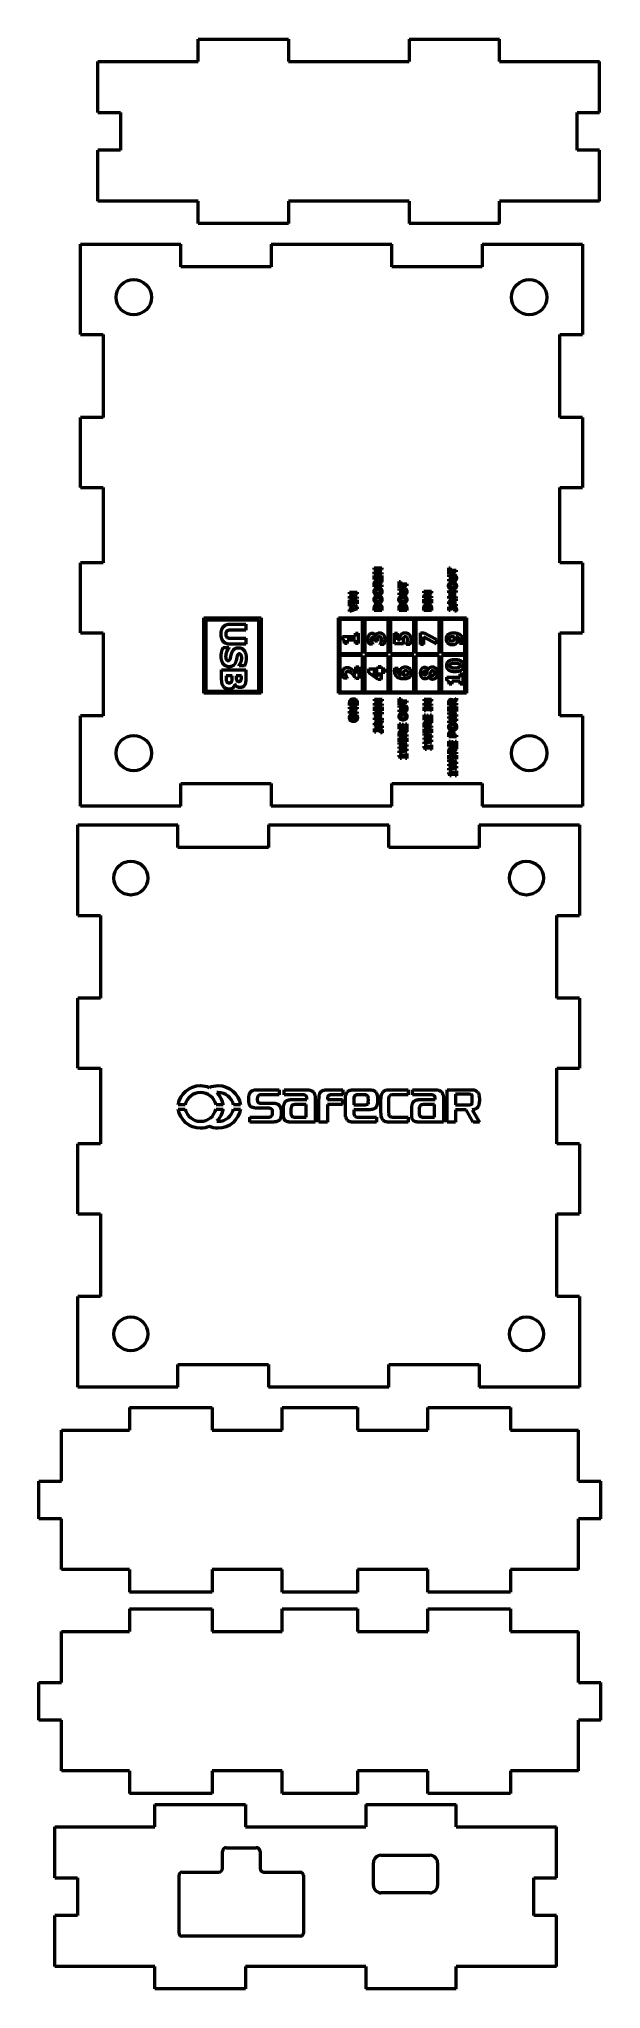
# Model space of a CAD drawing. Header units: millimetres. Extents: x 171 to 246, y 31 to 290.
import ezdxf

# ---------------------------------------------------------------- set-up
doc = ezdxf.new("R2010")
doc.units = ezdxf.units.MM
doc.layers.add('Visible (ISO)', color=7, linetype='Continuous', lineweight=50)

msp = doc.modelspace()

# ---------------------------------------------------------------- linework, layer by layer
at = {"layer": 'Visible (ISO)'}
for p, q in [((192.29, 286.72), (192.29, 289.72)), ((192.29, 289.72), (204.29, 289.72)), ((204.29, 289.72), (204.29, 286.72)), ((220.29, 289.72), (220.29, 286.72)), ((220.29, 289.72), (232.29, 289.72)), ((232.29, 286.72), (232.29, 289.72)), ((178.99, 286.72), (192.29, 286.72)), ((178.99, 279.97), (178.99, 286.72)), ((204.29, 286.72), (220.29, 286.72)), ((232.29, 286.72), (245.59, 286.72)), ((245.59, 279.97), (245.59, 286.72)), ((178.99, 279.97), (181.99, 279.97)), ((181.99, 279.97), (181.99, 274.97)), ((242.59, 274.97), (242.59, 279.97)), ((242.59, 279.97), (245.59, 279.97)), ((178.99, 268.22), (178.99, 274.97)), ((181.99, 274.97), (178.99, 274.97)), ((245.59, 274.97), (242.59, 274.97)), ((245.59, 268.22), (245.59, 274.97)), ((192.29, 268.22), (178.99, 268.22)), ((192.29, 265.22), (192.29, 268.22)), ((204.29, 268.22), (204.29, 265.22)), ((220.29, 268.22), (204.29, 268.22)), ((220.29, 268.22), (220.29, 265.22)), ((232.29, 265.22), (232.29, 268.22)), ((245.59, 268.22), (232.29, 268.22)), ((204.29, 265.22), (192.29, 265.22)), ((232.29, 265.22), (220.29, 265.22)), ((176.7, 262.5), (190, 262.5)), ((176.7, 250.5), (176.7, 262.5)), ((190, 259.5), (190, 262.5)), ((202, 262.5), (202, 259.5)), ((202, 262.5), (218, 262.5)), ((218, 259.5), (218, 262.5)), ((230, 262.5), (230, 259.5)), ((230, 262.5), (243.3, 262.5)), ((243.3, 262.5), (243.3, 250.5)), ((202, 259.5), (190, 259.5)), ((230, 259.5), (218, 259.5)), ((176.7, 250.5), (179.7, 250.5)), ((179.7, 250.5), (179.7, 239.5)), ((240.3, 239.5), (240.3, 250.5)), ((240.3, 250.5), (243.3, 250.5)), ((176.7, 230.2), (176.7, 239.5)), ((179.7, 239.5), (176.7, 239.5)), ((243.3, 239.5), (240.3, 239.5)), ((243.3, 239.5), (243.3, 230.2)), ((176.7, 230.2), (179.7, 230.2)), ((179.7, 230.2), (179.7, 220.2)), ((240.3, 220.2), (240.3, 230.2)), ((240.3, 230.2), (243.3, 230.2)), ((176.7, 210.9), (176.7, 220.2)), ((179.7, 220.2), (176.7, 220.2)), ((243.3, 220.2), (240.3, 220.2)), ((243.3, 220.2), (243.3, 210.9)), ((215.68, 219.54), (216.68, 219.54)), ((215.68, 219.31), (215.68, 219.54)), ((216.26, 219.31), (215.68, 219.31)), ((215.68, 219), (216.26, 219.31)), ((215.68, 218.69), (215.68, 219)), ((216.68, 218.69), (215.68, 218.69)), ((215.68, 218.52), (215.86, 218.52)), ((215.68, 217.98), (215.68, 218.52)), ((215.86, 217.98), (215.68, 217.98)), ((215.68, 217.02), (215.68, 217.43)), ((215.86, 218.52), (215.86, 218.38)), ((215.86, 218.38), (216.51, 218.38)), ((215.86, 218.13), (215.86, 217.98)), ((216.51, 218.13), (215.86, 218.13)), ((216.68, 219.3), (215.99, 218.92)), ((215.99, 218.92), (216.68, 218.92)), ((216.26, 217.61), (216.68, 217.95)), ((216.68, 217.64), (216.32, 217.37)), ((216.51, 218.52), (216.68, 218.52)), ((216.51, 218.38), (216.51, 218.52)), ((216.51, 217.98), (216.51, 218.13)), ((216.68, 217.98), (216.51, 217.98)), ((216.68, 219.54), (216.68, 219.3)), ((216.68, 218.92), (216.68, 218.69)), ((216.68, 218.52), (216.68, 217.98)), ((216.68, 217.95), (216.68, 217.64)), ((218.98, 217.72), (219.17, 217.72)), ((218.98, 216.88), (218.98, 217.72)), ((219.17, 217.72), (219.17, 217.43)), ((219.17, 217.43), (219.98, 217.43)), ((219.98, 217.43), (219.98, 217.17)), ((225.56, 219.54), (225.75, 219.54)), ((225.56, 218.7), (225.56, 219.54)), ((225.75, 218.7), (225.56, 218.7)), ((225.56, 218.61), (226.2, 218.61)), ((225.56, 218.35), (225.56, 218.61)), ((226.19, 218.35), (225.56, 218.35)), ((225.56, 218.02), (226.19, 218.02)), ((225.56, 217.77), (225.56, 218.02)), ((226.2, 217.77), (225.56, 217.77)), ((225.75, 219.54), (225.75, 219.24)), ((225.75, 219.24), (226.56, 219.24)), ((225.75, 218.99), (225.75, 218.7)), ((226.56, 218.99), (225.75, 218.99)), ((226.56, 219.24), (226.56, 218.99)), ((212.39, 216.31), (213.39, 216.31)), ((212.39, 216.08), (212.39, 216.31)), ((212.96, 216.08), (212.39, 216.08)), ((212.39, 215.77), (212.96, 216.08)), ((212.39, 215.46), (212.39, 215.77)), ((213.39, 215.46), (212.39, 215.46)), ((212.39, 215.29), (212.56, 215.29)), ((212.39, 214.75), (212.39, 215.29)), ((212.56, 215.29), (212.56, 215.15)), ((212.56, 215.15), (213.22, 215.15)), ((212.56, 214.9), (212.56, 214.75)), ((213.22, 214.9), (212.56, 214.9)), ((213.39, 216.07), (212.69, 215.69)), ((212.69, 215.69), (213.39, 215.69)), ((213.22, 215.29), (213.39, 215.29)), ((213.22, 215.15), (213.22, 215.29)), ((213.22, 214.75), (213.22, 214.9)), ((213.39, 216.31), (213.39, 216.07)), ((213.39, 215.69), (213.39, 215.46)), ((213.39, 215.29), (213.39, 214.75)), ((216.68, 217.02), (215.68, 217.02)), ((215.87, 217.36), (215.87, 217.27)), ((215.87, 217.27), (216.14, 217.27)), ((216.14, 217.27), (216.14, 217.35)), ((216.32, 217.37), (216.32, 217.27)), ((216.32, 217.27), (216.68, 217.27)), ((216.68, 217.27), (216.68, 217.02)), ((219.17, 216.88), (218.98, 216.88)), ((218.98, 216.79), (219.61, 216.79)), ((218.98, 216.54), (218.98, 216.79)), ((219.6, 216.54), (218.98, 216.54)), ((218.98, 216.2), (219.6, 216.2)), ((218.98, 215.95), (218.98, 216.2)), ((219.61, 215.95), (218.98, 215.95)), ((219.17, 217.17), (219.17, 216.88)), ((219.98, 217.17), (219.17, 217.17)), ((222.27, 216.43), (223.27, 216.43)), ((222.27, 216.2), (222.27, 216.43)), ((222.84, 216.2), (222.27, 216.2)), ((222.27, 215.88), (222.84, 216.2)), ((222.27, 215.57), (222.27, 215.88)), ((223.27, 215.57), (222.27, 215.57)), ((222.27, 215.4), (222.44, 215.4)), ((222.27, 214.87), (222.27, 215.4)), ((222.44, 214.87), (222.27, 214.87)), ((222.44, 215.4), (222.44, 215.26)), ((222.44, 215.26), (223.09, 215.26)), ((222.44, 215.01), (222.44, 214.87)), ((223.09, 215.01), (222.44, 215.01)), ((223.27, 216.19), (222.57, 215.8)), ((222.57, 215.8), (223.27, 215.8)), ((223.09, 215.4), (223.27, 215.4)), ((223.09, 215.26), (223.09, 215.4)), ((223.09, 214.87), (223.09, 215.01)), ((223.27, 214.87), (223.09, 214.87)), ((223.27, 216.43), (223.27, 216.19)), ((223.27, 215.8), (223.27, 215.57)), ((223.27, 215.4), (223.27, 214.87)), ((225.56, 216.52), (226.56, 216.52)), ((225.56, 216.23), (225.56, 216.52)), ((226.05, 216.01), (225.56, 216.23)), ((225.56, 215.78), (226.05, 216.01)), ((225.56, 215.49), (225.56, 215.78)), ((226.56, 215.49), (225.56, 215.49)), ((225.56, 215.06), (226.56, 215.4)), ((225.56, 214.78), (225.56, 215.06)), ((226.18, 215.02), (225.84, 214.92)), ((225.84, 214.92), (226.18, 214.81)), ((225.9, 216.27), (226.33, 216.08)), ((226.56, 216.27), (225.9, 216.27)), ((226.33, 215.91), (225.9, 215.73)), ((225.9, 215.73), (226.56, 215.73)), ((226.18, 214.81), (226.18, 215.02)), ((226.33, 216.08), (226.33, 215.91)), ((226.56, 215.14), (226.36, 215.07)), ((226.36, 215.07), (226.36, 214.76)), ((226.56, 216.52), (226.56, 216.27)), ((226.56, 215.73), (226.56, 215.49)), ((226.56, 215.4), (226.56, 215.14)), ((193.04, 202.89), (193.04, 212.89)), ((193.04, 212.89), (200.65, 212.89)), ((193.34, 212.59), (193.34, 203.19)), ((200.35, 212.59), (193.34, 212.59)), ((200.35, 203.19), (200.35, 212.59)), ((200.65, 212.89), (200.65, 202.89)), ((210.91, 202.89), (210.91, 212.89)), ((210.91, 212.89), (227.91, 212.89)), ((214.11, 212.69), (211.11, 212.69)), ((211.11, 212.69), (211.11, 208.19)), ((212.56, 214.75), (212.39, 214.75)), ((212.39, 214.45), (212.39, 214.7)), ((212.39, 214.7), (213.39, 214.36)), ((213.07, 214.23), (212.39, 214.45)), ((212.39, 214.01), (213.07, 214.23)), ((213.39, 214.09), (212.39, 213.75)), ((212.39, 213.75), (212.39, 214.01)), ((213.39, 214.75), (213.22, 214.75)), ((213.39, 214.36), (213.39, 214.09)), ((214.11, 208.19), (214.11, 212.69)), ((217.51, 212.69), (214.41, 212.69)), ((214.41, 212.69), (214.41, 208.19)), ((215.68, 213.87), (215.68, 214.17)), ((216.68, 213.87), (215.68, 213.87)), ((215.87, 214.12), (215.87, 214.12)), ((215.87, 214.12), (216.5, 214.12)), ((216.5, 214.12), (216.5, 214.12)), ((216.68, 214.18), (216.68, 213.87)), ((217.51, 208.19), (217.51, 212.69)), ((220.91, 212.69), (217.81, 212.69)), ((217.81, 212.69), (217.81, 208.19)), ((218.98, 213.87), (218.98, 214.17)), ((219.98, 213.87), (218.98, 213.87)), ((219.16, 214.12), (219.16, 214.12)), ((219.16, 214.12), (219.79, 214.12)), ((219.79, 214.12), (219.79, 214.12)), ((219.98, 214.18), (219.98, 213.87)), ((220.91, 208.19), (220.91, 212.69)), ((224.31, 212.69), (221.21, 212.69)), ((221.21, 212.69), (221.21, 208.19)), ((222.27, 213.87), (222.27, 214.17)), ((223.27, 213.87), (222.27, 213.87)), ((222.45, 214.12), (222.45, 214.12)), ((222.45, 214.12), (223.08, 214.12)), ((223.08, 214.12), (223.08, 214.12)), ((223.27, 214.18), (223.27, 213.87)), ((224.31, 208.19), (224.31, 212.69)), ((224.61, 212.69), (224.61, 208.19)), ((227.71, 212.69), (224.61, 212.69)), ((226.56, 214.45), (225.56, 214.78)), ((225.56, 214.36), (226.27, 214.36)), ((225.56, 213.88), (225.56, 214.36)), ((225.74, 213.88), (225.56, 213.88)), ((225.74, 214.11), (225.74, 213.88)), ((226.14, 214.11), (225.74, 214.11)), ((226.35, 213.77), (226.35, 213.79)), ((226.56, 213.77), (226.35, 213.77)), ((226.36, 214.76), (226.56, 214.7)), ((226.56, 214.7), (226.56, 214.45)), ((227.71, 208.19), (227.71, 212.69)), ((227.91, 212.89), (227.91, 202.89)), ((176.7, 210.9), (179.7, 210.9)), ((179.7, 210.9), (179.7, 199.9)), ((196.58, 212.08), (198.62, 212.08)), ((198.62, 211.28), (196.62, 211.28)), ((196.62, 210.2), (198.62, 210.2)), ((198.62, 212.08), (198.62, 211.28)), ((198.62, 210.2), (198.62, 209.4)), ((211.46, 210.44), (213.19, 210.44)), ((211.46, 209.98), (211.46, 210.44)), ((213.19, 209.93), (212.08, 209.93)), ((212.08, 209.93), (212.08, 209.49)), ((213.19, 210.87), (213.56, 210.87)), ((213.19, 210.44), (213.19, 210.87)), ((213.19, 209.49), (213.19, 209.93)), ((213.56, 210.87), (213.56, 209.49)), ((215.73, 209.81), (215.73, 209.9)), ((216.1, 209.81), (215.73, 209.81)), ((215.89, 210.48), (215.91, 210.48)), ((216.1, 209.9), (216.1, 209.81)), ((218.38, 210.86), (218.77, 210.86)), ((218.38, 209.47), (218.38, 210.86)), ((218.77, 210.86), (218.77, 209.97)), ((218.77, 209.97), (219.12, 209.97)), ((221.83, 209.37), (221.83, 210.92)), ((221.83, 210.92), (222.25, 210.92)), ((222.23, 210.38), (222.23, 209.37)), ((223.93, 209.44), (222.23, 210.38)), ((222.25, 210.92), (223.93, 210.02)), ((223.93, 210.02), (223.93, 209.44)), ((240.3, 199.9), (240.3, 210.9)), ((240.3, 210.9), (243.3, 210.9)), ((195.61, 208.95), (196.37, 208.95)), ((196.37, 208.95), (196.37, 208.88)), ((198.62, 209.4), (196.58, 209.4)), ((211.11, 208.19), (214.11, 208.19)), ((214.11, 207.89), (211.11, 207.89)), ((211.11, 207.89), (211.11, 203.09)), ((212.08, 209.49), (211.74, 209.49)), ((213.56, 209.49), (213.19, 209.49)), ((214.11, 203.09), (214.11, 207.89)), ((214.41, 208.19), (217.51, 208.19)), ((214.41, 207.89), (214.41, 203.09)), ((217.51, 207.89), (214.41, 207.89)), ((215.46, 209.42), (215.01, 209.42)), ((215.46, 209.46), (215.46, 209.42)), ((216.47, 209.35), (216.47, 209.41)), ((216.93, 209.35), (216.47, 209.35)), ((217.51, 203.09), (217.51, 207.89)), ((217.81, 208.19), (220.91, 208.19)), ((217.81, 207.89), (217.81, 203.09)), ((220.91, 207.89), (217.81, 207.89)), ((219.55, 209.47), (218.38, 209.47)), ((219.55, 209.51), (219.55, 209.47)), ((219.93, 209.38), (219.93, 209.43)), ((220.39, 209.38), (219.93, 209.38)), ((220.91, 203.09), (220.91, 207.89)), ((221.21, 208.19), (224.31, 208.19)), ((224.31, 207.89), (221.21, 207.89)), ((221.21, 207.89), (221.21, 203.09)), ((222.23, 209.37), (221.83, 209.37)), ((224.31, 203.09), (224.31, 207.89)), ((224.61, 208.19), (227.71, 208.19)), ((224.61, 207.89), (224.61, 203.09)), ((227.71, 207.89), (224.61, 207.89)), ((226.98, 209.48), (226.98, 209.52)), ((227.4, 209.48), (226.98, 209.48)), ((227.71, 203.09), (227.71, 207.89)), ((195.42, 205.99), (198.62, 205.99)), ((195.42, 204.71), (195.42, 205.99)), ((196.81, 205.19), (196, 205.19)), ((196, 205.19), (196, 205.15)), ((196.81, 205.05), (196.81, 205.19)), ((198.04, 205.19), (197.36, 205.19)), ((197.36, 205.19), (197.36, 205.09)), ((197.73, 206.53), (197.73, 206.6)), ((198.46, 206.53), (197.73, 206.53)), ((198.04, 205.14), (198.04, 205.19)), ((198.62, 205.99), (198.62, 204.86)), ((212.06, 204.91), (211.6, 204.91)), ((212.06, 204.95), (212.06, 204.91)), ((213.21, 205.52), (213.21, 206.41)), ((213.21, 206.41), (213.61, 206.41)), ((213.61, 204.86), (213.27, 204.86)), ((213.61, 206.41), (213.61, 204.86)), ((214.97, 206.15), (216.2, 206.15)), ((214.97, 205.62), (214.97, 206.15)), ((216.18, 204.71), (214.97, 205.62)), ((215.48, 205.64), (216.2, 205.11)), ((216.2, 205.64), (215.48, 205.64)), ((216.58, 204.71), (216.18, 204.71)), ((216.2, 206.43), (216.58, 206.43)), ((216.2, 206.15), (216.2, 206.43)), ((216.2, 205.11), (216.2, 205.64)), ((216.58, 206.43), (216.58, 206.15)), ((216.58, 206.15), (217.07, 206.15)), ((217.07, 205.64), (216.58, 205.64)), ((216.58, 205.64), (216.58, 204.71)), ((217.07, 206.15), (217.07, 205.64)), ((218.42, 206.22), (218.83, 206.22)), ((218.83, 206.22), (218.83, 206.18)), ((222.84, 205.99), (222.84, 205.99)), ((222.91, 205.13), (222.91, 205.13)), ((224.01, 205.3), (224.01, 205.82)), ((225.33, 204.58), (225.33, 205.03)), ((225.33, 205.03), (227.07, 205.03)), ((225.96, 204.52), (225.96, 204.08)), ((227.07, 204.52), (225.96, 204.52)), ((227.07, 205.03), (227.07, 205.47)), ((227.07, 205.47), (227.44, 205.47)), ((227.07, 204.08), (227.07, 204.52)), ((227.44, 205.47), (227.44, 204.08)), ((200.65, 202.89), (193.04, 202.89)), ((193.34, 203.19), (200.35, 203.19)), ((197.19, 204.09), (197.18, 204.09)), ((227.91, 202.89), (210.91, 202.89)), ((211.11, 203.09), (214.11, 203.09)), ((214.41, 203.09), (217.51, 203.09)), ((215.71, 202.11), (216.71, 202.11)), ((215.71, 201.88), (215.71, 202.11)), ((216.28, 201.88), (215.71, 201.88)), ((215.71, 201.56), (216.28, 201.88)), ((216.71, 201.87), (216.01, 201.48)), ((216.71, 202.11), (216.71, 201.87)), ((217.81, 203.09), (220.91, 203.09)), ((219, 202.21), (219.19, 202.21)), ((219, 201.36), (219, 202.21)), ((219.19, 202.21), (219.19, 201.91)), ((219.19, 201.91), (220, 201.91)), ((220, 201.91), (220, 201.66)), ((221.21, 203.09), (224.31, 203.09)), ((222.29, 202.11), (223.29, 202.11)), ((222.29, 201.88), (222.29, 202.11)), ((222.87, 201.88), (222.29, 201.88)), ((222.29, 201.56), (222.87, 201.88)), ((223.29, 201.87), (222.6, 201.48)), ((223.29, 202.11), (223.29, 201.87)), ((224.61, 203.09), (227.71, 203.09)), ((225.96, 204.08), (225.62, 204.08)), ((226.16, 201.9), (226.59, 202.24)), ((226.59, 201.93), (226.22, 201.65)), ((226.59, 202.24), (226.59, 201.93)), ((227.44, 204.08), (227.07, 204.08)), ((176.7, 187.9), (176.7, 199.9)), ((179.7, 199.9), (176.7, 199.9)), ((212.41, 201.27), (212.41, 201.58)), ((213.41, 201.27), (212.41, 201.27)), ((212.41, 201.07), (213.41, 201.07)), ((212.41, 200.84), (212.41, 201.07)), ((212.99, 200.84), (212.41, 200.84)), ((212.41, 200.52), (212.99, 200.84)), ((212.41, 200.21), (212.41, 200.52)), ((213.41, 200.21), (212.41, 200.21)), ((212.48, 200.02), (212.72, 200.02)), ((212.6, 201.53), (212.6, 201.52)), ((212.6, 201.52), (213.23, 201.52)), ((213.41, 200.83), (212.72, 200.44)), ((212.72, 200.44), (213.41, 200.44)), ((212.72, 200.02), (212.72, 199.99)), ((212.87, 200.02), (213.36, 200.02)), ((212.87, 199.58), (212.87, 200.02)), ((213.05, 199.58), (212.87, 199.58)), ((213.05, 199.78), (213.05, 199.58)), ((213.25, 199.78), (213.05, 199.78)), ((213.23, 201.52), (213.23, 201.53)), ((213.41, 201.58), (213.41, 201.27)), ((213.41, 201.07), (213.41, 200.83)), ((213.41, 200.44), (213.41, 200.21)), ((215.71, 201.25), (215.71, 201.56)), ((216.71, 201.25), (215.71, 201.25)), ((215.71, 201.08), (215.88, 201.08)), ((215.71, 200.55), (215.71, 201.08)), ((215.88, 200.55), (215.71, 200.55)), ((215.71, 200.38), (216.71, 200.38)), ((215.71, 200.09), (215.71, 200.38)), ((216.2, 199.87), (215.71, 200.09)), ((215.71, 199.65), (216.2, 199.87)), ((215.71, 199.36), (215.71, 199.65)), ((216.71, 199.36), (215.71, 199.36)), ((215.88, 201.08), (215.88, 200.94)), ((215.88, 200.94), (216.53, 200.94)), ((215.88, 200.69), (215.88, 200.55)), ((216.53, 200.69), (215.88, 200.69)), ((216.01, 201.48), (216.71, 201.48)), ((216.04, 200.13), (216.47, 199.95)), ((216.71, 200.13), (216.04, 200.13)), ((216.47, 199.78), (216.04, 199.6)), ((216.04, 199.6), (216.71, 199.6)), ((216.47, 199.95), (216.47, 199.78)), ((216.53, 201.08), (216.71, 201.08)), ((216.53, 200.94), (216.53, 201.08)), ((216.53, 200.55), (216.53, 200.69)), ((216.71, 200.55), (216.53, 200.55)), ((216.71, 201.48), (216.71, 201.25)), ((216.71, 201.08), (216.71, 200.55)), ((216.71, 200.38), (216.71, 200.13)), ((216.71, 199.6), (216.71, 199.36)), ((219.19, 201.36), (219, 201.36)), ((219, 201.28), (219.64, 201.28)), ((219, 201.02), (219, 201.28)), ((219.62, 201.02), (219, 201.02)), ((219, 200.69), (219.62, 200.69)), ((219, 200.44), (219, 200.69)), ((219.64, 200.44), (219, 200.44)), ((219.19, 201.66), (219.19, 201.36)), ((220, 201.66), (219.19, 201.66)), ((222.29, 201.25), (222.29, 201.56)), ((223.29, 201.25), (222.29, 201.25)), ((222.29, 201.08), (222.47, 201.08)), ((222.29, 200.55), (222.29, 201.08)), ((222.47, 200.55), (222.29, 200.55)), ((222.29, 200.01), (222.48, 200.01)), ((222.29, 199.34), (222.29, 200.01)), ((223.29, 199.34), (222.29, 199.34)), ((222.47, 201.08), (222.47, 200.94)), ((222.47, 200.94), (223.12, 200.94)), ((222.47, 200.69), (222.47, 200.55)), ((223.12, 200.69), (222.47, 200.69)), ((222.48, 200.01), (222.48, 199.59)), ((222.48, 199.59), (222.66, 199.59)), ((222.6, 201.48), (223.29, 201.48)), ((222.66, 199.98), (222.85, 199.98)), ((222.66, 199.59), (222.66, 199.98)), ((222.85, 199.98), (222.85, 199.59)), ((222.85, 199.59), (223.1, 199.59)), ((223.1, 200.01), (223.29, 200.01)), ((223.1, 199.59), (223.1, 200.01)), ((223.12, 201.08), (223.29, 201.08)), ((223.12, 200.94), (223.12, 201.08)), ((223.12, 200.55), (223.12, 200.69)), ((223.29, 200.55), (223.12, 200.55)), ((223.29, 201.48), (223.29, 201.25)), ((223.29, 201.08), (223.29, 200.55)), ((223.29, 200.01), (223.29, 199.34)), ((225.59, 201.31), (225.59, 201.72)), ((226.59, 201.31), (225.59, 201.31)), ((225.59, 201.14), (225.78, 201.14)), ((225.59, 200.47), (225.59, 201.14)), ((226.59, 200.47), (225.59, 200.47)), ((225.59, 200.09), (225.59, 200.34)), ((225.59, 200.34), (226.59, 200.09)), ((226.26, 199.94), (225.59, 200.09)), ((225.59, 199.79), (226.26, 199.94)), ((225.59, 199.54), (225.59, 199.79)), ((226.26, 199.37), (225.59, 199.54)), ((225.59, 199.23), (226.26, 199.37)), ((225.77, 201.65), (225.77, 201.56)), ((225.77, 201.56), (226.04, 201.56)), ((225.78, 201.14), (225.78, 200.72)), ((225.78, 200.72), (225.95, 200.72)), ((225.95, 201.11), (226.14, 201.11)), ((225.95, 200.72), (225.95, 201.11)), ((226.59, 199.81), (225.97, 199.65)), ((225.97, 199.65), (226.59, 199.5)), ((226.04, 201.56), (226.04, 201.63)), ((226.14, 201.11), (226.14, 200.72)), ((226.14, 200.72), (226.4, 200.72)), ((226.22, 201.65), (226.22, 201.56)), ((226.22, 201.56), (226.59, 201.56)), ((226.4, 201.14), (226.59, 201.14)), ((226.4, 200.72), (226.4, 201.14)), ((226.59, 201.56), (226.59, 201.31)), ((226.59, 201.14), (226.59, 200.47)), ((226.59, 200.09), (226.59, 199.81)), ((226.59, 199.5), (226.59, 199.22)), ((243.3, 199.9), (240.3, 199.9)), ((243.3, 199.9), (243.3, 187.9)), ((215.71, 198.92), (216.71, 199.26)), ((215.71, 198.65), (215.71, 198.92)), ((216.71, 198.31), (215.71, 198.65)), ((215.71, 198.22), (216.41, 198.22)), ((215.71, 197.74), (215.71, 198.22)), ((215.89, 197.74), (215.71, 197.74)), ((215.89, 197.97), (215.89, 197.74)), ((216.29, 197.97), (215.89, 197.97)), ((216.32, 198.88), (215.99, 198.78)), ((215.99, 198.78), (216.32, 198.68)), ((216.32, 198.68), (216.32, 198.88)), ((216.71, 199), (216.5, 198.94)), ((216.5, 198.94), (216.5, 198.62)), ((216.5, 198.62), (216.71, 198.56)), ((216.5, 197.63), (216.5, 197.65)), ((216.7, 197.63), (216.5, 197.63)), ((216.71, 199.26), (216.71, 199)), ((216.71, 198.56), (216.71, 198.31)), ((219, 198.82), (219.19, 198.82)), ((219, 198.14), (219, 198.82)), ((220, 198.14), (219, 198.14)), ((219, 197.15), (219, 197.55)), ((220, 197.15), (219, 197.15)), ((219, 196.98), (219.17, 196.98)), ((219, 196.44), (219, 196.98)), ((219.17, 196.98), (219.17, 196.84)), ((219.17, 196.84), (219.83, 196.84)), ((219.18, 197.48), (219.18, 197.4)), ((219.18, 197.4), (219.45, 197.4)), ((219.19, 198.82), (219.19, 198.39)), ((219.19, 198.39), (219.37, 198.39)), ((219.37, 198.79), (219.56, 198.79)), ((219.37, 198.39), (219.37, 198.79)), ((219.45, 197.4), (219.45, 197.47)), ((219.56, 198.79), (219.56, 198.39)), ((219.56, 198.39), (219.81, 198.39)), ((219.58, 197.73), (220, 198.07)), ((220, 197.76), (219.63, 197.49)), ((219.63, 197.49), (219.63, 197.4)), ((219.63, 197.4), (220, 197.4)), ((219.81, 198.82), (220, 198.82)), ((219.81, 198.39), (219.81, 198.82)), ((219.83, 196.98), (220, 196.98)), ((219.83, 196.84), (219.83, 196.98)), ((220, 198.82), (220, 198.14)), ((220, 198.07), (220, 197.76)), ((220, 197.4), (220, 197.15)), ((220, 196.98), (220, 196.44)), ((222.29, 198.34), (222.29, 198.74)), ((223.29, 198.34), (222.29, 198.34)), ((222.29, 198.17), (222.47, 198.17)), ((222.29, 197.63), (222.29, 198.17)), ((222.47, 197.63), (222.29, 197.63)), ((222.29, 197.3), (222.29, 197.55)), ((222.29, 197.55), (223.29, 197.3)), ((222.96, 197.15), (222.29, 197.3)), ((222.29, 196.99), (222.96, 197.15)), ((222.29, 196.74), (222.29, 196.99)), ((222.96, 196.58), (222.29, 196.74)), ((222.47, 198.17), (222.47, 198.03)), ((222.47, 198.03), (223.12, 198.03)), ((222.47, 197.78), (222.47, 197.63)), ((223.12, 197.78), (222.47, 197.78)), ((222.48, 198.67), (222.48, 198.59)), ((222.48, 198.59), (222.75, 198.59)), ((223.29, 197.02), (222.68, 196.86)), ((222.68, 196.86), (223.29, 196.71)), ((222.75, 198.59), (222.75, 198.66)), ((222.87, 198.93), (223.29, 199.26)), ((223.29, 198.96), (222.93, 198.68)), ((222.93, 198.68), (222.93, 198.59)), ((222.93, 198.59), (223.29, 198.59)), ((223.12, 198.17), (223.29, 198.17)), ((223.12, 198.03), (223.12, 198.17)), ((223.12, 197.63), (223.12, 197.78)), ((223.29, 197.63), (223.12, 197.63)), ((223.29, 199.26), (223.29, 198.96)), ((223.29, 198.59), (223.29, 198.34)), ((223.29, 198.17), (223.29, 197.63)), ((223.29, 197.3), (223.29, 197.02)), ((223.29, 196.71), (223.29, 196.43)), ((225.59, 198.97), (225.59, 199.23)), ((226.59, 199.22), (225.59, 198.97)), ((225.59, 197.09), (225.59, 197.48)), ((226.59, 197.09), (225.59, 197.09)), ((225.77, 197.38), (225.77, 197.34)), ((225.77, 197.34), (226.07, 197.34)), ((226.07, 197.34), (226.07, 197.36)), ((226.26, 197.47), (226.26, 197.34)), ((226.26, 197.34), (226.59, 197.34)), ((226.59, 197.34), (226.59, 197.09)), ((219.17, 196.44), (219, 196.44)), ((219, 196.1), (219, 196.36)), ((219, 196.36), (220, 196.1)), ((219.67, 195.96), (219, 196.1)), ((219, 195.8), (219.67, 195.96)), ((219, 195.55), (219, 195.8)), ((219.67, 195.38), (219, 195.55)), ((219, 195.25), (219.67, 195.38)), ((219, 194.98), (219, 195.25)), ((220, 195.24), (219, 194.98)), ((219, 194.67), (219.83, 194.67)), ((219, 194.46), (219, 194.67)), ((219.3, 194.22), (219.13, 194.22)), ((219.17, 196.58), (219.17, 196.44)), ((219.83, 196.58), (219.17, 196.58)), ((219.3, 194.43), (219.3, 194.22)), ((219.83, 194.43), (219.3, 194.43)), ((220, 195.83), (219.38, 195.67)), ((219.38, 195.67), (220, 195.51)), ((219.83, 196.44), (219.83, 196.58)), ((220, 196.44), (219.83, 196.44)), ((219.83, 194.88), (220, 194.88)), ((219.83, 194.67), (219.83, 194.88)), ((219.83, 194.22), (219.83, 194.43)), ((220, 194.22), (219.83, 194.22)), ((220, 196.1), (220, 195.83)), ((220, 195.51), (220, 195.24)), ((220, 194.88), (220, 194.22)), ((222.29, 196.44), (222.96, 196.58)), ((222.29, 196.18), (222.29, 196.44)), ((223.29, 196.43), (222.29, 196.18)), ((222.29, 195.87), (223.12, 195.87)), ((222.29, 195.65), (222.29, 195.87)), ((222.59, 195.41), (222.43, 195.41)), ((222.59, 195.62), (222.59, 195.41)), ((223.12, 195.62), (222.59, 195.62)), ((223.12, 196.07), (223.29, 196.07)), ((223.12, 195.87), (223.12, 196.07)), ((223.12, 195.41), (223.12, 195.62)), ((223.29, 195.41), (223.12, 195.41)), ((223.29, 196.07), (223.29, 195.41)), ((225.59, 196.52), (225.78, 196.52)), ((225.59, 195.84), (225.59, 196.52)), ((226.59, 195.84), (225.59, 195.84)), ((225.59, 194.84), (225.59, 195.25)), ((226.59, 194.84), (225.59, 194.84)), ((225.59, 194.68), (225.76, 194.68)), ((225.59, 194.14), (225.59, 194.68)), ((225.76, 194.14), (225.59, 194.14)), ((225.76, 194.68), (225.76, 194.53)), ((225.76, 194.53), (226.41, 194.53)), ((225.76, 194.28), (225.76, 194.14)), ((226.41, 194.28), (225.76, 194.28)), ((225.77, 195.18), (225.77, 195.09)), ((225.77, 195.09), (226.04, 195.09)), ((225.78, 196.52), (225.78, 196.09)), ((225.78, 196.09), (225.95, 196.09)), ((225.95, 196.48), (226.14, 196.48)), ((225.95, 196.09), (225.95, 196.48)), ((226.04, 195.09), (226.04, 195.17)), ((226.14, 196.48), (226.14, 196.09)), ((226.14, 196.09), (226.4, 196.09)), ((226.16, 195.43), (226.59, 195.77)), ((226.59, 195.46), (226.22, 195.18)), ((226.22, 195.18), (226.22, 195.09)), ((226.22, 195.09), (226.59, 195.09)), ((226.4, 196.52), (226.59, 196.52)), ((226.4, 196.09), (226.4, 196.52)), ((226.41, 194.68), (226.59, 194.68)), ((226.41, 194.53), (226.41, 194.68)), ((226.41, 194.14), (226.41, 194.28)), ((226.59, 194.14), (226.41, 194.14)), ((226.59, 196.52), (226.59, 195.84)), ((226.59, 195.77), (226.59, 195.46)), ((226.59, 195.09), (226.59, 194.84)), ((226.59, 194.68), (226.59, 194.14)), ((225.58, 192.37), (226.41, 192.37)), ((225.58, 192.15), (225.58, 192.37)), ((225.59, 193.8), (225.59, 194.06)), ((225.59, 194.06), (226.59, 193.8)), ((226.26, 193.66), (225.59, 193.8)), ((225.59, 193.5), (226.26, 193.66)), ((225.59, 193.25), (225.59, 193.5)), ((226.26, 193.08), (225.59, 193.25)), ((225.59, 192.94), (226.26, 193.08)), ((225.59, 192.68), (225.59, 192.94)), ((226.59, 192.94), (225.59, 192.68)), ((225.88, 191.92), (225.72, 191.92)), ((225.88, 192.13), (225.88, 191.92)), ((226.41, 192.13), (225.88, 192.13)), ((226.59, 193.53), (225.97, 193.37)), ((225.97, 193.37), (226.59, 193.21)), ((226.41, 192.58), (226.59, 192.58)), ((226.41, 192.37), (226.41, 192.58)), ((226.41, 191.92), (226.41, 192.13)), ((226.59, 191.92), (226.41, 191.92)), ((226.59, 193.8), (226.59, 193.53)), ((226.59, 193.21), (226.59, 192.94)), ((226.59, 192.58), (226.59, 191.92)), ((190, 187.9), (190, 190.9)), ((190, 190.9), (202, 190.9)), ((202, 190.9), (202, 187.9)), ((218, 187.9), (218, 190.9)), ((218, 190.9), (230, 190.9)), ((230, 190.9), (230, 187.9)), ((190, 187.9), (176.7, 187.9)), ((218, 187.9), (202, 187.9)), ((243.3, 187.9), (230, 187.9)), ((176.32, 185.42), (189.62, 185.42)), ((176.32, 173.42), (176.32, 185.42)), ((189.62, 182.42), (189.62, 185.42)), ((201.62, 185.42), (201.62, 182.42)), ((201.62, 185.42), (217.62, 185.42)), ((217.62, 182.42), (217.62, 185.42)), ((229.62, 185.42), (229.62, 182.42)), ((229.62, 185.42), (242.92, 185.42)), ((242.92, 185.42), (242.92, 173.42)), ((201.62, 182.42), (189.62, 182.42)), ((229.62, 182.42), (217.62, 182.42)), ((176.32, 173.42), (179.32, 173.42)), ((179.32, 173.42), (179.32, 162.42)), ((239.92, 162.42), (239.92, 173.42)), ((239.92, 173.42), (242.92, 173.42)), ((176.32, 153.12), (176.32, 162.42)), ((179.32, 162.42), (176.32, 162.42)), ((242.92, 162.42), (239.92, 162.42)), ((242.92, 162.42), (242.92, 153.12)), ((176.32, 153.12), (179.32, 153.12)), ((179.32, 153.12), (179.32, 143.12)), ((239.92, 143.12), (239.92, 153.12)), ((239.92, 153.12), (242.92, 153.12)), ((200.1, 150.26), (203.07, 150.26)), ((203.07, 150.26), (203.07, 149.62)), ((203.73, 150.26), (206.72, 150.26)), ((203.73, 149.61), (203.73, 150.26)), ((209.46, 150.27), (211.49, 150.27)), ((211.49, 150.27), (211.49, 149.62)), ((212.97, 150.27), (215, 150.27)), ((217.69, 150.27), (220.17, 150.27)), ((220.17, 150.27), (220.17, 149.62)), ((220.75, 150.26), (223.74, 150.26)), ((220.75, 149.61), (220.75, 150.26)), ((225.35, 145.97), (225.34, 150.28)), ((225.34, 150.28), (228.51, 150.28)), ((190.56, 148.27), (189.64, 148.27)), ((189.64, 147.72), (190.56, 147.72)), ((195.6, 148.27), (194.68, 148.27)), ((194.68, 147.72), (195.6, 147.72)), ((197.94, 148.27), (197.01, 148.27)), ((197.01, 147.72), (197.94, 147.72)), ((201.44, 147.84), (200.15, 147.84)), ((200.8, 148.5), (202.18, 148.5)), ((203.07, 149.62), (200.89, 149.62)), ((203.63, 147.18), (203.63, 147.71)), ((206.01, 149.61), (203.73, 149.61)), ((204.62, 147.73), (204.62, 147.15)), ((204.74, 148.97), (206.74, 148.97)), ((206.64, 148.33), (205.48, 148.33)), ((206.64, 146.63), (206.64, 148.33)), ((207.85, 148.94), (207.85, 145.97)), ((208.34, 145.97), (208.34, 148.98)), ((209.46, 149), (209.46, 148.98)), ((209.46, 148.98), (211.48, 148.98)), ((209.46, 148.33), (209.46, 145.97)), ((211.48, 148.33), (209.46, 148.33)), ((211.49, 149.62), (210.2, 149.62)), ((211.48, 148.98), (211.48, 148.33)), ((211.84, 147.26), (211.84, 148.98)), ((212.97, 149.07), (212.97, 148.27)), ((212.97, 148.27), (214.26, 148.27)), ((212.97, 147.62), (212.97, 147.23)), ((215, 147.62), (212.97, 147.62)), ((214.14, 149.62), (213.71, 149.62)), ((214.89, 148.88), (214.89, 149.07)), ((216.57, 147.26), (216.57, 148.98)), ((217.58, 149.01), (217.58, 147.19)), ((220.17, 149.62), (218.43, 149.62)), ((220.65, 147.18), (220.65, 147.71)), ((223.03, 149.61), (220.75, 149.61)), ((221.64, 147.73), (221.64, 147.15)), ((221.76, 148.97), (223.76, 148.97)), ((223.66, 148.33), (222.5, 148.33)), ((223.66, 146.63), (223.66, 148.33)), ((224.87, 148.94), (224.87, 145.97)), ((227.92, 149.7), (226.47, 149.7)), ((226.47, 149.7), (226.47, 148.28)), ((226.47, 148.28), (228.11, 148.28)), ((227.87, 147.62), (226.47, 147.61)), ((226.47, 147.61), (226.47, 145.97)), ((228.8, 145.97), (227.87, 147.62)), ((228.68, 147.63), (229.63, 145.97)), ((228.69, 148.47), (228.69, 149.33)), ((199.18, 145.99), (199.18, 146.64)), ((199.18, 146.64), (201.42, 146.64)), ((202.18, 145.99), (199.18, 145.99)), ((207.85, 145.97), (204.71, 145.97)), ((205.36, 146.63), (206.64, 146.63)), ((209.46, 145.97), (208.34, 145.97)), ((215.98, 145.97), (212.97, 145.97)), ((213.71, 146.62), (215.98, 146.62)), ((215.98, 146.62), (215.98, 145.97)), ((220.17, 145.97), (217.69, 145.97)), ((218.32, 146.63), (220.17, 146.63)), ((220.17, 146.63), (220.17, 145.97)), ((224.87, 145.97), (221.73, 145.97)), ((222.38, 146.63), (223.66, 146.63)), ((226.47, 145.97), (225.35, 145.97)), ((229.63, 145.97), (228.8, 145.97)), ((176.32, 133.82), (176.32, 143.12)), ((179.32, 143.12), (176.32, 143.12)), ((242.92, 143.12), (239.92, 143.12)), ((242.92, 143.12), (242.92, 133.82)), ((176.32, 133.82), (179.32, 133.82)), ((179.32, 133.82), (179.32, 122.82)), ((239.92, 122.82), (239.92, 133.82)), ((239.92, 133.82), (242.92, 133.82)), ((176.32, 110.82), (176.32, 122.82)), ((179.32, 122.82), (176.32, 122.82)), ((242.92, 122.82), (239.92, 122.82)), ((242.92, 122.82), (242.92, 110.82)), ((189.62, 110.82), (189.62, 113.82)), ((189.62, 113.82), (201.62, 113.82)), ((201.62, 113.82), (201.62, 110.82)), ((217.62, 110.82), (217.62, 113.82)), ((217.62, 113.82), (229.62, 113.82)), ((229.62, 113.82), (229.62, 110.82)), ((189.62, 110.82), (176.32, 110.82)), ((217.62, 110.82), (201.62, 110.82)), ((242.92, 110.82), (229.62, 110.82)), ((183.17, 108.09), (183.17, 105.09)), ((183.17, 108.09), (194.17, 108.09)), ((194.17, 108.09), (194.17, 105.09)), ((203.47, 105.09), (203.47, 108.09)), ((203.47, 108.09), (213.47, 108.09)), ((213.47, 108.09), (213.47, 105.09)), ((222.77, 105.09), (222.77, 108.09)), ((222.77, 108.09), (233.77, 108.09)), ((233.77, 108.09), (233.77, 105.09)), ((174.17, 105.09), (183.17, 105.09)), ((174.17, 98.34), (174.17, 105.09)), ((194.17, 105.09), (203.47, 105.09)), ((213.47, 105.09), (222.77, 105.09)), ((233.77, 105.09), (242.77, 105.09)), ((242.77, 98.34), (242.77, 105.09)), ((171.17, 98.34), (174.17, 98.34)), ((171.17, 93.34), (171.17, 98.34)), ((242.77, 98.34), (245.77, 98.34)), ((245.77, 93.34), (245.77, 98.34)), ((174.17, 93.34), (171.17, 93.34)), ((174.17, 86.59), (174.17, 93.34)), ((242.77, 86.59), (242.77, 93.34)), ((245.77, 93.34), (242.77, 93.34)), ((183.17, 86.59), (174.17, 86.59)), ((183.17, 86.59), (183.17, 83.59)), ((194.17, 86.59), (194.17, 83.59)), ((203.47, 86.59), (194.17, 86.59)), ((203.47, 83.59), (203.47, 86.59)), ((213.47, 86.59), (213.47, 83.59)), ((222.77, 86.59), (213.47, 86.59)), ((222.77, 83.59), (222.77, 86.59)), ((233.77, 86.59), (233.77, 83.59)), ((242.77, 86.59), (233.77, 86.59)), ((194.17, 83.59), (183.17, 83.59)), ((213.47, 83.59), (203.47, 83.59)), ((233.77, 83.59), (222.77, 83.59)), ((183.17, 81.38), (183.17, 78.38)), ((183.17, 81.38), (194.17, 81.38)), ((194.17, 81.38), (194.17, 78.38)), ((203.47, 78.38), (203.47, 81.38)), ((203.47, 81.38), (213.47, 81.38)), ((213.47, 81.38), (213.47, 78.38)), ((222.77, 78.38), (222.77, 81.38)), ((222.77, 81.38), (233.77, 81.38)), ((233.77, 81.38), (233.77, 78.38)), ((174.17, 78.38), (183.17, 78.38)), ((174.17, 71.63), (174.17, 78.38)), ((194.17, 78.38), (203.47, 78.38)), ((213.47, 78.38), (222.77, 78.38)), ((233.77, 78.38), (242.77, 78.38)), ((242.77, 71.63), (242.77, 78.38)), ((171.17, 71.63), (174.17, 71.63)), ((171.17, 66.63), (171.17, 71.63)), ((242.77, 71.63), (245.77, 71.63)), ((245.77, 66.63), (245.77, 71.63)), ((174.17, 66.63), (171.17, 66.63)), ((174.17, 59.88), (174.17, 66.63)), ((242.77, 59.88), (242.77, 66.63)), ((245.77, 66.63), (242.77, 66.63)), ((183.17, 59.88), (174.17, 59.88)), ((183.17, 59.88), (183.17, 56.88)), ((194.17, 59.88), (194.17, 56.88)), ((203.47, 59.88), (194.17, 59.88)), ((203.47, 56.88), (203.47, 59.88)), ((213.47, 59.88), (213.47, 56.88)), ((222.77, 59.88), (213.47, 59.88)), ((222.77, 56.88), (222.77, 59.88)), ((233.77, 59.88), (233.77, 56.88)), ((242.77, 59.88), (233.77, 59.88)), ((194.17, 56.88), (183.17, 56.88)), ((186.57, 55.44), (198.57, 55.44)), ((186.57, 52.44), (186.57, 55.44)), ((198.57, 55.44), (198.57, 52.44)), ((213.47, 56.88), (203.47, 56.88)), ((214.57, 55.44), (226.57, 55.44)), ((214.57, 55.44), (214.57, 52.44)), ((233.77, 56.88), (222.77, 56.88)), ((226.57, 52.44), (226.57, 55.44)), ((173.27, 52.44), (186.57, 52.44)), ((173.27, 45.69), (173.27, 52.44)), ((198.57, 52.44), (214.57, 52.44)), ((226.57, 52.44), (239.87, 52.44)), ((239.87, 45.69), (239.87, 52.44)), ((195.52, 46.94), (195.52, 49.19)), ((196.02, 49.69), (200.02, 49.69)), ((200.52, 49.19), (200.52, 46.94)), ((215.57, 44.69), (215.57, 47.69)), ((216.57, 48.69), (223.07, 48.69)), ((224.07, 47.69), (224.07, 44.69)), ((173.27, 45.69), (176.27, 45.69)), ((176.27, 45.69), (176.27, 40.69)), ((189.77, 38.34), (189.77, 46.04)), ((190.17, 46.44), (195.02, 46.44)), ((201.02, 46.44), (205.87, 46.44)), ((206.27, 46.04), (206.27, 38.34)), ((236.87, 40.69), (236.87, 45.69)), ((236.87, 45.69), (239.87, 45.69)), ((223.07, 43.69), (216.57, 43.69)), ((173.27, 33.94), (173.27, 40.69)), ((176.27, 40.69), (173.27, 40.69)), ((239.87, 40.69), (236.87, 40.69)), ((239.87, 33.94), (239.87, 40.69)), ((205.87, 37.94), (190.17, 37.94)), ((186.57, 33.94), (173.27, 33.94)), ((186.57, 30.94), (186.57, 33.94)), ((214.57, 33.94), (198.57, 33.94)), ((198.57, 33.94), (198.57, 30.94)), ((214.57, 33.94), (214.57, 30.94)), ((239.87, 33.94), (226.57, 33.94)), ((226.57, 30.94), (226.57, 33.94)), ((198.57, 30.94), (186.57, 30.94)), ((226.57, 30.94), (214.57, 30.94))]:
    msp.add_line(p, q, dxfattribs=at)
for centre, radius in [((183.75, 255.45), 2.35), ((236.25, 255.45), 2.35), ((183.75, 194.95), 2.35), ((236.25, 194.95), 2.35), ((183.37, 178.37), 2.25), ((235.87, 178.37), 2.25), ((183.37, 117.87), 2.25), ((235.87, 117.87), 2.25)]:
    msp.add_circle(centre, radius, dxfattribs=at)
for centre, radius, start, end in [((196.02, 49.19), 0.5, 90, 180), ((200.02, 49.19), 0.5, 0, 90), ((195.02, 46.94), 0.5, 270, 0), ((201.02, 46.94), 0.5, 180, 270), ((216.57, 47.69), 1, 90, 180), ((223.07, 47.69), 1, 0, 90), ((190.17, 46.04), 0.4, 90, 180), ((205.87, 46.04), 0.4, 0, 90), ((216.57, 44.69), 1, 180, 270), ((223.07, 44.69), 1, 270, 0), ((190.17, 38.34), 0.4, 180, 270), ((205.87, 38.34), 0.4, 270, 0)]:
    msp.add_arc(centre, radius, start, end, dxfattribs=at)
for points, degree in [([(215.68, 217.43), (215.68, 217.51), (215.7, 217.63), (215.74, 217.69)], 2), ([(215.74, 217.69), (215.77, 217.74), (215.88, 217.8), (215.96, 217.8)], 2), ([(215.88, 217.48), (215.87, 217.46), (215.87, 217.4), (215.87, 217.36)], 2), ([(215.99, 217.55), (215.95, 217.55), (215.9, 217.52), (215.88, 217.48)], 2), ([(215.96, 217.8), (216.07, 217.8), (216.21, 217.7), (216.26, 217.61)], 2), ([(216.1, 217.5), (216.08, 217.52), (216.03, 217.55), (215.99, 217.55)], 2), ([(216.14, 217.35), (216.14, 217.4), (216.12, 217.47), (216.1, 217.5)], 2), ([(225.54, 217.15), (225.54, 217.37), (225.82, 217.63), (226.06, 217.63)], 2), ([(226.06, 217.63), (226.3, 217.63), (226.58, 217.37), (226.58, 217.15)], 2), ([(226.39, 218.19), (226.39, 218.27), (226.29, 218.35), (226.19, 218.35)], 2), ([(226.19, 218.02), (226.29, 218.02), (226.39, 218.1), (226.39, 218.19)], 2), ([(226.2, 218.61), (226.38, 218.61), (226.58, 218.39), (226.58, 218.19)], 2), ([(226.58, 218.19), (226.58, 217.99), (226.39, 217.77), (226.2, 217.77)], 2), ([(215.66, 216.39), (215.66, 216.62), (215.94, 216.88), (216.18, 216.88)], 2), ([(216.18, 215.91), (215.94, 215.91), (215.66, 216.17), (215.66, 216.39)], 2), ([(215.66, 215.33), (215.66, 215.56), (215.94, 215.82), (216.18, 215.82)], 2), ([(216.18, 214.85), (215.94, 214.85), (215.66, 215.11), (215.66, 215.33)], 2), ([(215.93, 216.55), (215.89, 216.52), (215.85, 216.44), (215.85, 216.39)], 2), ([(215.85, 216.39), (215.85, 216.35), (215.88, 216.27), (215.93, 216.24)], 2), ([(215.93, 215.49), (215.89, 215.46), (215.85, 215.38), (215.85, 215.33)], 2), ([(215.85, 215.33), (215.85, 215.29), (215.88, 215.21), (215.93, 215.18)], 2), ([(216.18, 216.62), (216.09, 216.62), (215.97, 216.58), (215.93, 216.55)], 2), ([(215.93, 216.24), (215.96, 216.2), (216.09, 216.17), (216.18, 216.17)], 2), ([(216.18, 215.56), (216.09, 215.56), (215.97, 215.52), (215.93, 215.49)], 2), ([(215.93, 215.18), (215.96, 215.15), (216.09, 215.11), (216.18, 215.11)], 2), ([(216.18, 216.88), (216.43, 216.88), (216.7, 216.62), (216.7, 216.39)], 2), ([(216.44, 216.55), (216.39, 216.58), (216.28, 216.62), (216.18, 216.62)], 2), ([(216.7, 216.39), (216.7, 216.17), (216.42, 215.91), (216.18, 215.91)], 2), ([(216.18, 216.17), (216.27, 216.17), (216.4, 216.2), (216.44, 216.23)], 2), ([(216.18, 215.82), (216.43, 215.82), (216.7, 215.56), (216.7, 215.33)], 2), ([(216.44, 215.49), (216.39, 215.52), (216.28, 215.56), (216.18, 215.56)], 2), ([(216.7, 215.33), (216.7, 215.11), (216.42, 214.85), (216.18, 214.85)], 2), ([(216.18, 215.11), (216.27, 215.11), (216.4, 215.14), (216.44, 215.18)], 2), ([(216.51, 216.39), (216.51, 216.44), (216.48, 216.52), (216.44, 216.55)], 2), ([(216.44, 216.23), (216.48, 216.27), (216.51, 216.35), (216.51, 216.39)], 2), ([(216.51, 215.33), (216.51, 215.38), (216.48, 215.46), (216.44, 215.49)], 2), ([(216.44, 215.18), (216.48, 215.21), (216.51, 215.29), (216.51, 215.33)], 2), ([(218.95, 215.33), (218.95, 215.56), (219.23, 215.82), (219.48, 215.82)], 2), ([(219.48, 214.85), (219.23, 214.85), (218.95, 215.11), (218.95, 215.33)], 2), ([(219.22, 215.49), (219.18, 215.46), (219.14, 215.38), (219.14, 215.33)], 2), ([(219.14, 215.33), (219.14, 215.29), (219.18, 215.21), (219.22, 215.18)], 2), ([(219.48, 215.56), (219.39, 215.56), (219.26, 215.52), (219.22, 215.49)], 2), ([(219.22, 215.18), (219.26, 215.15), (219.39, 215.11), (219.48, 215.11)], 2), ([(219.48, 215.82), (219.72, 215.82), (220, 215.56), (220, 215.33)], 2), ([(219.73, 215.49), (219.69, 215.52), (219.57, 215.56), (219.48, 215.56)], 2), ([(220, 215.33), (220, 215.11), (219.72, 214.85), (219.48, 214.85)], 2), ([(219.48, 215.11), (219.57, 215.11), (219.69, 215.14), (219.73, 215.18)], 2), ([(219.81, 216.37), (219.81, 216.46), (219.71, 216.54), (219.6, 216.54)], 2), ([(219.6, 216.2), (219.7, 216.2), (219.81, 216.28), (219.81, 216.37)], 2), ([(219.61, 216.79), (219.8, 216.79), (220, 216.58), (220, 216.37)], 2), ([(220, 216.37), (220, 216.17), (219.8, 215.95), (219.61, 215.95)], 2), ([(219.81, 215.33), (219.81, 215.38), (219.77, 215.46), (219.73, 215.49)], 2), ([(219.73, 215.18), (219.77, 215.21), (219.81, 215.29), (219.81, 215.33)], 2), ([(226.06, 216.67), (225.82, 216.67), (225.54, 216.92), (225.54, 217.15)], 2), ([(225.81, 217.31), (225.76, 217.27), (225.73, 217.19), (225.73, 217.15)], 2), ([(225.73, 217.15), (225.73, 217.1), (225.76, 217.03), (225.8, 216.99)], 2), ([(225.8, 216.99), (225.84, 216.96), (225.97, 216.92), (226.06, 216.92)], 2), ([(226.06, 217.37), (225.97, 217.37), (225.85, 217.34), (225.81, 217.31)], 2), ([(226.31, 217.31), (226.27, 217.34), (226.16, 217.37), (226.06, 217.37)], 2), ([(226.58, 217.15), (226.58, 216.92), (226.3, 216.67), (226.06, 216.67)], 2), ([(226.06, 216.92), (226.15, 216.92), (226.28, 216.96), (226.32, 216.99)], 2), ([(226.39, 217.15), (226.39, 217.19), (226.36, 217.28), (226.31, 217.31)], 2), ([(226.32, 216.99), (226.36, 217.02), (226.39, 217.11), (226.39, 217.15)], 2), ([(215.68, 214.17), (215.68, 214.28), (215.71, 214.46), (215.76, 214.55)], 2), ([(215.76, 214.55), (215.82, 214.64), (216.04, 214.76), (216.18, 214.76)], 2), ([(215.9, 214.36), (215.87, 214.31), (215.87, 214.2), (215.87, 214.12)], 2), ([(216.18, 214.5), (216.08, 214.5), (215.94, 214.43), (215.9, 214.36)], 2), ([(216.18, 214.76), (216.32, 214.76), (216.54, 214.64), (216.6, 214.54)], 2), ([(216.46, 214.37), (216.42, 214.44), (216.28, 214.5), (216.18, 214.5)], 2), ([(216.5, 214.12), (216.5, 214.21), (216.49, 214.32), (216.46, 214.37)], 2), ([(216.6, 214.54), (216.65, 214.46), (216.68, 214.28), (216.68, 214.18)], 2), ([(218.98, 214.17), (218.98, 214.28), (219, 214.46), (219.05, 214.55)], 2), ([(219.05, 214.55), (219.12, 214.64), (219.33, 214.76), (219.48, 214.76)], 2), ([(219.19, 214.36), (219.17, 214.31), (219.16, 214.2), (219.16, 214.12)], 2), ([(219.47, 214.5), (219.38, 214.5), (219.23, 214.43), (219.19, 214.36)], 2), ([(219.75, 214.37), (219.71, 214.44), (219.57, 214.5), (219.47, 214.5)], 2), ([(219.48, 214.76), (219.62, 214.76), (219.84, 214.64), (219.9, 214.54)], 2), ([(219.79, 214.12), (219.79, 214.21), (219.78, 214.32), (219.75, 214.37)], 2), ([(219.9, 214.54), (219.95, 214.46), (219.98, 214.28), (219.98, 214.18)], 2), ([(222.27, 214.17), (222.27, 214.28), (222.29, 214.46), (222.35, 214.55)], 2), ([(222.35, 214.55), (222.41, 214.64), (222.62, 214.76), (222.77, 214.76)], 2), ([(222.49, 214.36), (222.46, 214.31), (222.45, 214.2), (222.45, 214.12)], 2), ([(222.77, 214.5), (222.67, 214.5), (222.53, 214.43), (222.49, 214.36)], 2), ([(222.77, 214.76), (222.91, 214.76), (223.13, 214.64), (223.19, 214.54)], 2), ([(223.04, 214.37), (223, 214.44), (222.87, 214.5), (222.77, 214.5)], 2), ([(223.08, 214.12), (223.08, 214.21), (223.08, 214.32), (223.04, 214.37)], 2), ([(223.19, 214.54), (223.24, 214.46), (223.27, 214.28), (223.27, 214.18)], 2), ([(226.32, 214.09), (226.28, 214.1), (226.2, 214.11), (226.14, 214.11)], 2), ([(226.27, 214.36), (226.33, 214.36), (226.45, 214.31), (226.49, 214.27)], 2), ([(226.39, 213.94), (226.39, 214), (226.35, 214.07), (226.32, 214.09)], 2), ([(226.35, 213.79), (226.37, 213.82), (226.39, 213.88), (226.39, 213.94)], 2), ([(226.49, 214.27), (226.53, 214.22), (226.58, 214.08), (226.58, 213.99)], 2), ([(226.58, 213.99), (226.58, 213.93), (226.57, 213.81), (226.56, 213.77)], 2), ([(195.35, 210.74), (195.35, 211.38), (195.97, 212.08), (196.58, 212.08)], 2), ([(196.58, 209.4), (195.99, 209.4), (195.35, 210.07), (195.35, 210.74)], 2), ([(196.62, 211.28), (196.29, 211.28), (195.96, 211.02), (195.96, 210.74)], 2), ([(195.96, 210.74), (195.96, 210.46), (196.28, 210.2), (196.62, 210.2)], 2), ([(211.69, 209.83), (211.65, 209.9), (211.54, 209.97), (211.46, 209.98)], 2), ([(211.74, 209.49), (211.74, 209.58), (211.72, 209.77), (211.69, 209.83)], 2), ([(214.87, 210.08), (214.87, 210.27), (214.94, 210.55), (215, 210.64)], 2), ([(215.01, 209.42), (214.96, 209.52), (214.87, 209.89), (214.87, 210.08)], 2), ([(215, 210.64), (215.07, 210.75), (215.27, 210.86), (215.4, 210.86)], 2), ([(215.32, 210.23), (215.3, 210.18), (215.28, 210.04), (215.28, 209.99)], 2), ([(215.28, 209.99), (215.28, 209.92), (215.31, 209.75), (215.34, 209.68)], 2), ([(215.49, 210.33), (215.42, 210.33), (215.34, 210.27), (215.32, 210.23)], 2), ([(215.34, 209.68), (215.37, 209.62), (215.44, 209.49), (215.46, 209.46)], 2), ([(215.4, 210.86), (215.58, 210.86), (215.85, 210.65), (215.89, 210.48)], 2), ([(215.69, 210.21), (215.66, 210.27), (215.57, 210.33), (215.49, 210.33)], 2), ([(215.73, 209.9), (215.73, 209.99), (215.72, 210.15), (215.69, 210.21)], 2), ([(215.91, 210.48), (215.92, 210.56), (215.97, 210.7), (216.03, 210.77)], 2), ([(216.03, 210.77), (216.09, 210.83), (216.26, 210.91), (216.38, 210.91)], 2), ([(216.13, 210.23), (216.11, 210.17), (216.1, 209.98), (216.1, 209.9)], 2), ([(216.35, 210.38), (216.26, 210.38), (216.16, 210.3), (216.13, 210.23)], 2), ([(216.58, 210.28), (216.55, 210.33), (216.44, 210.38), (216.35, 210.38)], 2), ([(216.38, 210.91), (216.54, 210.91), (216.79, 210.8), (216.88, 210.69)], 2), ([(216.47, 209.41), (216.55, 209.52), (216.66, 209.83), (216.66, 209.96)], 2), ([(216.66, 209.96), (216.66, 210.04), (216.63, 210.22), (216.58, 210.28)], 2), ([(216.88, 210.69), (216.97, 210.58), (217.06, 210.28), (217.06, 210.06)], 2), ([(217.06, 210.06), (217.06, 209.82), (216.98, 209.46), (216.93, 209.35)], 2), ([(219.11, 210.16), (219.11, 210.31), (219.18, 210.57), (219.24, 210.67)], 2), ([(219.12, 209.97), (219.12, 210.01), (219.11, 210.13), (219.11, 210.16)], 2), ([(219.24, 210.67), (219.32, 210.79), (219.58, 210.92), (219.76, 210.92)], 2), ([(219.57, 210.28), (219.52, 210.21), (219.5, 210), (219.5, 209.93)], 2), ([(219.5, 209.93), (219.5, 209.81), (219.53, 209.59), (219.55, 209.51)], 2), ([(219.78, 210.39), (219.71, 210.39), (219.6, 210.33), (219.57, 210.28)], 2), ([(219.76, 210.92), (219.93, 210.92), (220.21, 210.81), (220.31, 210.7)], 2), ([(220.02, 210.3), (219.98, 210.34), (219.87, 210.39), (219.78, 210.39)], 2), ([(219.93, 209.43), (219.96, 209.47), (220.01, 209.57), (220.04, 209.65)], 2), ([(220.11, 209.97), (220.11, 210.05), (220.07, 210.24), (220.02, 210.3)], 2), ([(220.04, 209.65), (220.07, 209.72), (220.11, 209.87), (220.11, 209.97)], 2), ([(220.31, 210.7), (220.41, 210.58), (220.52, 210.28), (220.52, 210.06)], 2), ([(220.52, 210.06), (220.52, 209.83), (220.44, 209.49), (220.39, 209.38)], 2), ([(225.25, 210.1), (225.25, 210.28), (225.35, 210.57), (225.46, 210.67)], 2), ([(225.47, 209.52), (225.36, 209.62), (225.25, 209.92), (225.25, 210.1)], 2), ([(225.46, 210.67), (225.58, 210.79), (225.95, 210.91), (226.22, 210.91)], 2), ([(225.69, 210.28), (225.64, 210.24), (225.61, 210.15), (225.61, 210.1)], 2), ([(225.61, 210.1), (225.61, 210.05), (225.64, 209.96), (225.69, 209.92)], 2), ([(226.14, 210.39), (225.97, 210.39), (225.75, 210.33), (225.69, 210.28)], 2), ([(225.69, 209.92), (225.73, 209.89), (225.89, 209.83), (225.98, 209.83)], 2), ([(225.98, 209.83), (226.09, 209.83), (226.22, 209.89), (226.26, 209.93)], 2), ([(226.28, 210.39), (226.26, 210.39), (226.2, 210.39), (226.14, 210.39)], 2), ([(226.22, 210.91), (226.49, 210.91), (226.94, 210.79), (227.1, 210.66)], 2), ([(226.26, 209.93), (226.29, 209.98), (226.33, 210.09), (226.33, 210.16)], 2), ([(226.33, 210.16), (226.33, 210.22), (226.29, 210.35), (226.28, 210.39)], 2), ([(226.93, 210.19), (226.87, 210.27), (226.69, 210.36), (226.55, 210.38)], 2), ([(226.55, 210.38), (226.62, 210.27), (226.69, 210.07), (226.69, 209.93)], 2), ([(226.69, 209.93), (226.69, 209.82), (226.63, 209.62), (226.57, 209.54)], 2), ([(227.05, 209.83), (227.05, 209.93), (226.99, 210.13), (226.93, 210.19)], 2), ([(226.98, 209.52), (227, 209.56), (227.05, 209.7), (227.05, 209.83)], 2), ([(227.1, 210.66), (227.26, 210.52), (227.43, 210.12), (227.43, 209.83)], 2), ([(227.43, 209.83), (227.43, 209.73), (227.41, 209.51), (227.4, 209.48)], 2), ([(195.36, 207.79), (195.36, 208.16), (195.51, 208.72), (195.61, 208.95)], 2), ([(196.42, 206.41), (195.94, 206.41), (195.36, 207.15), (195.36, 207.79)], 2), ([(196.37, 208.88), (196.17, 208.64), (195.95, 208.06), (195.95, 207.79)], 2), ([(195.95, 207.79), (195.95, 207.72), (195.98, 207.49), (196.01, 207.43)], 2), ([(196.01, 207.43), (196.04, 207.34), (196.18, 207.23), (196.28, 207.23)], 2), ([(196.28, 207.23), (196.41, 207.23), (196.56, 207.42), (196.59, 207.55)], 2), ([(197.28, 207.06), (197.16, 206.73), (196.75, 206.41), (196.42, 206.41)], 2), ([(196.59, 207.55), (196.63, 207.71), (196.71, 208.08), (196.77, 208.24)], 2), ([(196.77, 208.24), (196.9, 208.61), (197.34, 208.94), (197.67, 208.94)], 2), ([(197.44, 207.69), (197.41, 207.53), (197.34, 207.23), (197.28, 207.06)], 2), ([(197.77, 208.11), (197.64, 208.11), (197.5, 207.94), (197.44, 207.69)], 2), ([(197.67, 208.94), (198.12, 208.94), (198.68, 208.18), (198.68, 207.61)], 2), ([(197.73, 206.6), (197.88, 206.78), (198.09, 207.29), (198.09, 207.56)], 2), ([(198.02, 207.93), (197.99, 208.01), (197.85, 208.11), (197.77, 208.11)], 2), ([(198.09, 207.56), (198.09, 207.67), (198.06, 207.84), (198.02, 207.93)], 2), ([(198.68, 207.61), (198.68, 207.32), (198.56, 206.76), (198.46, 206.53)], 2), ([(225.3, 206.56), (225.3, 206.79), (225.44, 207.09), (225.58, 207.19)], 2), ([(226.01, 209.3), (225.85, 209.3), (225.57, 209.42), (225.47, 209.52)], 2), ([(225.58, 207.19), (225.72, 207.29), (226.12, 207.37), (226.39, 207.37)], 2), ([(226.57, 209.54), (226.49, 209.43), (226.22, 209.3), (226.01, 209.3)], 2), ([(226.39, 207.37), (226.66, 207.37), (227.07, 207.29), (227.21, 207.19)], 2), ([(227.21, 207.19), (227.34, 207.09), (227.48, 206.79), (227.48, 206.56)], 2), ([(195.68, 203.77), (195.54, 203.95), (195.42, 204.38), (195.42, 204.71)], 2), ([(196, 205.15), (196, 204.84), (196.01, 204.6), (196.07, 204.48)], 2), ([(196.07, 204.48), (196.11, 204.37), (196.3, 204.27), (196.41, 204.27)], 2), ([(196.41, 204.27), (196.56, 204.27), (196.73, 204.39), (196.78, 204.5)], 2), ([(196.78, 204.5), (196.8, 204.58), (196.81, 204.83), (196.81, 205.05)], 2), ([(197.36, 205.09), (197.36, 204.89), (197.36, 204.72), (197.41, 204.63)], 2), ([(197.41, 204.63), (197.45, 204.54), (197.61, 204.47), (197.72, 204.47)], 2), ([(197.72, 204.47), (197.79, 204.47), (197.96, 204.55), (197.99, 204.63)], 2), ([(197.99, 204.63), (198.03, 204.71), (198.04, 204.92), (198.04, 205.14)], 2), ([(198.62, 204.86), (198.62, 204.51), (198.57, 204.15), (198.48, 203.99)], 2), ([(211.47, 205.56), (211.47, 205.93), (211.8, 206.31), (212.1, 206.31)], 2), ([(211.6, 204.91), (211.56, 205), (211.47, 205.38), (211.47, 205.56)], 2), ([(212.17, 205.78), (212.03, 205.78), (211.87, 205.61), (211.87, 205.45)], 2), ([(211.87, 205.45), (211.87, 205.37), (211.91, 205.23), (211.94, 205.15)], 2), ([(211.94, 205.15), (211.97, 205.08), (212.04, 204.98), (212.06, 204.95)], 2), ([(212.1, 206.31), (212.29, 206.31), (212.64, 206.14), (212.85, 205.94)], 2), ([(212.71, 205.49), (212.55, 205.64), (212.3, 205.78), (212.17, 205.78)], 2), ([(213.27, 204.86), (213.11, 205.06), (212.83, 205.37), (212.71, 205.49)], 2), ([(212.85, 205.94), (212.97, 205.81), (213.17, 205.57), (213.21, 205.52)], 2), ([(218.38, 205.87), (218.38, 205.97), (218.41, 206.18), (218.42, 206.22)], 2), ([(218.72, 205.04), (218.56, 205.17), (218.38, 205.58), (218.38, 205.87)], 2), ([(219.59, 204.79), (219.31, 204.79), (218.88, 204.91), (218.72, 205.04)], 2), ([(218.83, 206.18), (218.81, 206.14), (218.77, 205.97), (218.77, 205.86)], 2), ([(218.77, 205.86), (218.77, 205.62), (219.03, 205.35), (219.27, 205.32)], 2), ([(219.12, 205.77), (219.12, 205.88), (219.19, 206.08), (219.24, 206.16)], 2), ([(219.27, 205.32), (219.2, 205.42), (219.12, 205.63), (219.12, 205.77)], 2), ([(219.24, 206.16), (219.33, 206.27), (219.6, 206.39), (219.81, 206.39)], 2), ([(219.56, 205.77), (219.52, 205.72), (219.49, 205.6), (219.49, 205.54)], 2), ([(219.49, 205.54), (219.49, 205.48), (219.52, 205.36), (219.54, 205.31)], 2), ([(219.54, 205.31), (219.55, 205.31), (219.62, 205.31), (219.67, 205.31)], 2), ([(219.83, 205.87), (219.73, 205.87), (219.6, 205.81), (219.56, 205.77)], 2), ([(220.36, 205.03), (220.24, 204.92), (219.85, 204.79), (219.59, 204.79)], 2), ([(219.67, 205.31), (219.85, 205.31), (220.07, 205.37), (220.12, 205.42)], 2), ([(219.81, 206.39), (220.14, 206.39), (220.57, 205.97), (220.57, 205.61)], 2), ([(220.12, 205.78), (220.07, 205.82), (219.95, 205.87), (219.83, 205.87)], 2), ([(220.21, 205.6), (220.21, 205.65), (220.17, 205.75), (220.12, 205.78)], 2), ([(220.12, 205.42), (220.17, 205.46), (220.21, 205.55), (220.21, 205.6)], 2), ([(220.57, 205.61), (220.57, 205.42), (220.46, 205.14), (220.36, 205.03)], 2), ([(221.83, 205.57), (221.83, 205.77), (221.92, 206.06), (221.98, 206.15)], 2), ([(222, 205), (221.92, 205.09), (221.83, 205.39), (221.83, 205.57)], 2), ([(221.98, 206.15), (222.05, 206.24), (222.25, 206.35), (222.36, 206.35)], 2), ([(222.4, 204.79), (222.28, 204.79), (222.08, 204.9), (222, 205)], 2), ([(222.43, 205.83), (222.32, 205.83), (222.19, 205.69), (222.19, 205.57)], 2), ([(222.19, 205.57), (222.19, 205.46), (222.31, 205.32), (222.39, 205.32)], 2), ([(222.36, 206.35), (222.51, 206.35), (222.75, 206.17), (222.84, 205.99)], 2), ([(222.39, 205.32), (222.47, 205.32), (222.58, 205.4), (222.62, 205.49)], 2), ([(222.91, 205.13), (222.81, 204.94), (222.56, 204.79), (222.4, 204.79)], 2), ([(222.72, 205.73), (222.65, 205.78), (222.51, 205.83), (222.43, 205.83)], 2), ([(222.62, 205.49), (222.64, 205.53), (222.68, 205.64), (222.72, 205.73)], 2), ([(222.84, 205.99), (222.93, 206.2), (223.2, 206.4), (223.4, 206.4)], 2), ([(223.41, 204.74), (223.23, 204.74), (222.99, 204.94), (222.91, 205.13)], 2), ([(223.14, 205.65), (223.12, 205.61), (223.06, 205.45), (223.03, 205.39)], 2), ([(223.03, 205.39), (223.09, 205.34), (223.25, 205.25), (223.35, 205.25)], 2), ([(223.42, 205.88), (223.32, 205.88), (223.21, 205.79), (223.14, 205.65)], 2), ([(223.35, 205.25), (223.49, 205.25), (223.67, 205.44), (223.67, 205.59)], 2), ([(223.4, 206.4), (223.53, 206.4), (223.76, 206.29), (223.85, 206.18)], 2), ([(223.85, 204.93), (223.77, 204.83), (223.54, 204.74), (223.41, 204.74)], 2), ([(223.61, 205.78), (223.58, 205.83), (223.49, 205.88), (223.42, 205.88)], 2), ([(223.67, 205.59), (223.67, 205.63), (223.64, 205.74), (223.61, 205.78)], 2), ([(223.85, 206.18), (223.93, 206.07), (224.03, 205.77), (224.03, 205.57)], 2), ([(224.03, 205.57), (224.03, 205.35), (223.93, 205.04), (223.85, 204.93)], 2), ([(225.57, 205.94), (225.43, 206.04), (225.3, 206.35), (225.3, 206.56)], 2), ([(225.57, 204.43), (225.53, 204.49), (225.42, 204.57), (225.33, 204.58)], 2), ([(226.39, 205.75), (226.11, 205.75), (225.71, 205.84), (225.57, 205.94)], 2), ([(226.39, 206.84), (226, 206.84), (225.68, 206.72), (225.68, 206.56)], 2), ([(225.68, 206.56), (225.68, 206.41), (226, 206.28), (226.39, 206.28)], 2), ([(227.09, 206.56), (227.09, 206.71), (226.77, 206.84), (226.39, 206.84)], 2), ([(226.39, 206.28), (226.77, 206.28), (227.09, 206.41), (227.09, 206.56)], 2), ([(227.2, 205.94), (227.07, 205.84), (226.66, 205.75), (226.39, 205.75)], 2), ([(227.48, 206.56), (227.48, 206.34), (227.34, 206.04), (227.2, 205.94)], 2), ([(196.4, 203.44), (196.16, 203.44), (195.8, 203.62), (195.68, 203.77)], 2), ([(197.18, 204.09), (197.11, 203.79), (196.73, 203.44), (196.4, 203.44)], 2), ([(197.88, 203.65), (197.64, 203.65), (197.28, 203.88), (197.19, 204.09)], 2), ([(198.48, 203.99), (198.39, 203.82), (198.08, 203.65), (197.88, 203.65)], 2), ([(212.41, 201.58), (212.41, 201.69), (212.44, 201.87), (212.49, 201.95)], 2), ([(212.49, 201.95), (212.56, 202.05), (212.77, 202.16), (212.92, 202.16)], 2), ([(212.91, 201.9), (212.82, 201.9), (212.67, 201.84), (212.63, 201.77)], 2), ([(213.19, 201.78), (213.15, 201.84), (213.01, 201.9), (212.91, 201.9)], 2), ([(212.92, 202.16), (213.06, 202.16), (213.28, 202.04), (213.34, 201.95)], 2), ([(213.34, 201.95), (213.39, 201.87), (213.41, 201.69), (213.41, 201.58)], 2), ([(225.62, 204.08), (225.62, 204.18), (225.59, 204.37), (225.57, 204.43)], 2), ([(225.59, 201.72), (225.59, 201.8), (225.61, 201.92), (225.64, 201.97)], 2), ([(225.64, 201.97), (225.67, 202.03), (225.78, 202.09), (225.86, 202.09)], 2), ([(225.86, 202.09), (225.98, 202.09), (226.12, 201.99), (226.16, 201.9)], 2), ([(212.4, 199.65), (212.4, 199.78), (212.44, 199.93), (212.48, 200.02)], 2), ([(212.91, 199.13), (212.68, 199.13), (212.4, 199.41), (212.4, 199.65)], 2), ([(212.63, 199.88), (212.61, 199.84), (212.58, 199.74), (212.58, 199.68)], 2), ([(212.58, 199.68), (212.58, 199.62), (212.62, 199.51), (212.66, 199.47)], 2), ([(212.63, 201.77), (212.61, 201.72), (212.6, 201.6), (212.6, 201.53)], 2), ([(212.72, 199.99), (212.7, 199.98), (212.65, 199.91), (212.63, 199.88)], 2), ([(212.66, 199.47), (212.7, 199.43), (212.83, 199.39), (212.91, 199.39)], 2), ([(212.91, 199.39), (213.09, 199.39), (213.25, 199.56), (213.25, 199.71)], 2), ([(213.44, 199.64), (213.44, 199.41), (213.16, 199.13), (212.91, 199.13)], 2), ([(213.23, 201.53), (213.23, 201.61), (213.22, 201.73), (213.19, 201.78)], 2), ([(213.25, 199.71), (213.25, 199.73), (213.25, 199.76), (213.25, 199.78)], 2), ([(213.36, 200.02), (213.38, 199.95), (213.44, 199.75), (213.44, 199.64)], 2), ([(218.98, 199.82), (218.98, 200.04), (219.26, 200.3), (219.5, 200.3)], 2), ([(219.5, 199.34), (219.26, 199.34), (218.98, 199.59), (218.98, 199.82)], 2), ([(219.25, 199.98), (219.2, 199.94), (219.17, 199.86), (219.17, 199.82)], 2), ([(219.17, 199.82), (219.17, 199.77), (219.2, 199.7), (219.24, 199.66)], 2), ([(219.24, 199.66), (219.28, 199.63), (219.41, 199.59), (219.5, 199.59)], 2), ([(219.5, 200.04), (219.41, 200.04), (219.29, 200.01), (219.25, 199.98)], 2), ([(219.5, 200.3), (219.74, 200.3), (220.02, 200.04), (220.02, 199.82)], 2), ([(219.75, 199.98), (219.71, 200.01), (219.59, 200.04), (219.5, 200.04)], 2), ([(220.02, 199.82), (220.02, 199.59), (219.74, 199.34), (219.5, 199.34)], 2), ([(219.5, 199.59), (219.59, 199.59), (219.71, 199.63), (219.76, 199.66)], 2), ([(219.83, 200.86), (219.83, 200.94), (219.73, 201.02), (219.62, 201.02)], 2), ([(219.62, 200.69), (219.73, 200.69), (219.83, 200.77), (219.83, 200.86)], 2), ([(219.64, 201.28), (219.82, 201.28), (220.02, 201.06), (220.02, 200.86)], 2), ([(220.02, 200.86), (220.02, 200.66), (219.83, 200.44), (219.64, 200.44)], 2), ([(219.83, 199.82), (219.83, 199.86), (219.79, 199.95), (219.75, 199.98)], 2), ([(219.76, 199.66), (219.8, 199.69), (219.83, 199.78), (219.83, 199.82)], 2), ([(225.79, 201.77), (225.78, 201.75), (225.77, 201.69), (225.77, 201.65)], 2), ([(225.89, 201.83), (225.85, 201.83), (225.8, 201.8), (225.79, 201.77)], 2), ([(226.01, 201.79), (225.99, 201.81), (225.94, 201.83), (225.89, 201.83)], 2), ([(226.04, 201.63), (226.04, 201.69), (226.03, 201.76), (226.01, 201.79)], 2), ([(216.46, 197.95), (216.43, 197.97), (216.34, 197.97), (216.29, 197.97)], 2), ([(216.41, 198.22), (216.48, 198.22), (216.59, 198.18), (216.63, 198.13)], 2), ([(216.53, 197.8), (216.53, 197.87), (216.5, 197.94), (216.46, 197.95)], 2), ([(216.5, 197.65), (216.51, 197.68), (216.53, 197.75), (216.53, 197.8)], 2), ([(216.63, 198.13), (216.68, 198.08), (216.72, 197.95), (216.72, 197.86)], 2), ([(216.72, 197.86), (216.72, 197.79), (216.71, 197.67), (216.7, 197.63)], 2), ([(219, 197.55), (219, 197.63), (219.02, 197.75), (219.05, 197.81)], 2), ([(219.05, 197.81), (219.09, 197.86), (219.19, 197.92), (219.28, 197.92)], 2), ([(219.2, 197.6), (219.19, 197.58), (219.18, 197.52), (219.18, 197.48)], 2), ([(219.31, 197.67), (219.27, 197.67), (219.21, 197.64), (219.2, 197.6)], 2), ([(219.28, 197.92), (219.39, 197.92), (219.53, 197.82), (219.58, 197.73)], 2), ([(219.42, 197.62), (219.4, 197.64), (219.35, 197.67), (219.31, 197.67)], 2), ([(219.45, 197.47), (219.45, 197.52), (219.44, 197.59), (219.42, 197.62)], 2), ([(222.29, 198.74), (222.29, 198.83), (222.31, 198.95), (222.35, 199)], 2), ([(222.35, 199), (222.38, 199.05), (222.49, 199.12), (222.57, 199.12)], 2), ([(222.49, 198.8), (222.48, 198.77), (222.48, 198.72), (222.48, 198.67)], 2), ([(222.6, 198.86), (222.56, 198.86), (222.51, 198.83), (222.49, 198.8)], 2), ([(222.57, 199.12), (222.68, 199.12), (222.83, 199.01), (222.87, 198.93)], 2), ([(222.71, 198.81), (222.69, 198.84), (222.64, 198.86), (222.6, 198.86)], 2), ([(222.75, 198.66), (222.75, 198.71), (222.73, 198.79), (222.71, 198.81)], 2), ([(225.57, 198.42), (225.57, 198.65), (225.84, 198.9), (226.09, 198.9)], 2), ([(226.09, 197.94), (225.85, 197.94), (225.57, 198.19), (225.57, 198.42)], 2), ([(225.59, 197.48), (225.59, 197.57), (225.62, 197.69), (225.65, 197.74)], 2), ([(225.65, 197.74), (225.69, 197.8), (225.82, 197.86), (225.9, 197.86)], 2), ([(225.83, 198.58), (225.79, 198.55), (225.75, 198.46), (225.75, 198.42)], 2), ([(225.75, 198.42), (225.75, 198.37), (225.79, 198.3), (225.83, 198.26)], 2), ([(225.79, 197.53), (225.78, 197.5), (225.77, 197.43), (225.77, 197.38)], 2), ([(225.91, 197.6), (225.87, 197.6), (225.8, 197.56), (225.79, 197.53)], 2), ([(226.09, 198.65), (226, 198.65), (225.87, 198.61), (225.83, 198.58)], 2), ([(225.83, 198.26), (225.87, 198.23), (226, 198.2), (226.09, 198.2)], 2), ([(225.9, 197.86), (225.97, 197.86), (226.1, 197.82), (226.14, 197.77)], 2), ([(226.03, 197.56), (226.01, 197.58), (225.95, 197.6), (225.91, 197.6)], 2), ([(226.07, 197.48), (226.06, 197.5), (226.04, 197.55), (226.03, 197.56)], 2), ([(226.07, 197.36), (226.07, 197.39), (226.07, 197.46), (226.07, 197.48)], 2), ([(226.09, 198.9), (226.33, 198.9), (226.61, 198.65), (226.61, 198.42)], 2), ([(226.34, 198.58), (226.3, 198.61), (226.18, 198.65), (226.09, 198.65)], 2), ([(226.61, 198.42), (226.61, 198.19), (226.33, 197.94), (226.09, 197.94)], 2), ([(226.09, 198.2), (226.18, 198.2), (226.3, 198.23), (226.34, 198.26)], 2), ([(226.14, 197.77), (226.17, 197.75), (226.21, 197.69), (226.23, 197.65)], 2), ([(226.23, 197.65), (226.24, 197.61), (226.26, 197.53), (226.26, 197.47)], 2), ([(226.42, 198.42), (226.42, 198.47), (226.38, 198.55), (226.34, 198.58)], 2), ([(226.34, 198.26), (226.38, 198.3), (226.42, 198.38), (226.42, 198.42)], 2), ([(219.11, 194.39), (219.09, 194.42), (219.04, 194.45), (219, 194.46)], 2), ([(219.13, 194.22), (219.13, 194.27), (219.12, 194.36), (219.11, 194.39)], 2), ([(222.4, 195.58), (222.39, 195.61), (222.33, 195.65), (222.29, 195.65)], 2), ([(222.43, 195.41), (222.43, 195.46), (222.42, 195.55), (222.4, 195.58)], 2), ([(225.59, 195.25), (225.59, 195.33), (225.61, 195.45), (225.64, 195.51)], 2), ([(225.64, 195.51), (225.67, 195.56), (225.78, 195.62), (225.86, 195.62)], 2), ([(225.79, 195.3), (225.78, 195.28), (225.77, 195.22), (225.77, 195.18)], 2), ([(225.89, 195.36), (225.85, 195.36), (225.8, 195.34), (225.79, 195.3)], 2), ([(225.86, 195.62), (225.98, 195.62), (226.12, 195.52), (226.16, 195.43)], 2), ([(226.01, 195.32), (225.99, 195.34), (225.94, 195.36), (225.89, 195.36)], 2), ([(226.04, 195.17), (226.04, 195.22), (226.03, 195.29), (226.01, 195.32)], 2), ([(225.7, 192.08), (225.68, 192.11), (225.62, 192.15), (225.58, 192.15)], 2), ([(225.72, 191.92), (225.72, 191.96), (225.71, 192.06), (225.7, 192.08)], 2), ([(206.72, 150.26), (207.5, 150.28), (207.83, 149.98), (207.86, 149.24), (207.85, 148.94)], 4), ([(208.57, 149.98), (208.66, 150.08), (208.77, 150.15), (208.92, 150.2)], 3), ([(208.92, 150.2), (209.06, 150.25), (209.24, 150.27), (209.46, 150.27)], 3), ([(212.1, 149.99), (212.18, 150.09), (212.3, 150.16), (212.44, 150.2)], 3), ([(212.44, 150.2), (212.58, 150.25), (212.76, 150.27), (212.97, 150.27)], 3), ([(216.83, 149.99), (216.92, 150.09), (217.03, 150.16), (217.17, 150.21)], 3), ([(217.17, 150.21), (217.32, 150.25), (217.49, 150.27), (217.69, 150.27)], 3), ([(223.74, 150.26), (224.52, 150.28), (224.85, 149.98), (224.88, 149.24), (224.87, 148.94)], 4), ([(228.51, 150.28), (228.71, 150.28), (228.88, 150.26), (229.03, 150.22)], 3), ([(229.03, 150.22), (229.17, 150.16), (229.29, 150.09), (229.38, 149.99)], 3), ([(194.78, 149.9), (195.2, 149.46), (195.49, 148.9), (195.6, 148.27)], 3), ([(195.6, 147.72), (195.49, 147.09), (195.2, 146.53), (194.78, 146.09)], 3), ([(206.74, 148.97), (206.74, 149.17), (206.85, 149.68), (206.18, 149.6), (206.01, 149.61)], 4), ([(208.34, 148.98), (208.34, 149.21), (208.35, 149.41), (208.39, 149.57)], 3), ([(208.39, 149.57), (208.43, 149.74), (208.49, 149.87), (208.57, 149.98)], 3), ([(209.49, 149.3), (209.47, 149.22), (209.46, 149.12), (209.46, 149)], 3), ([(209.6, 149.49), (209.55, 149.44), (209.51, 149.38), (209.49, 149.3)], 3), ([(209.83, 149.59), (209.73, 149.57), (209.66, 149.54), (209.6, 149.49)], 3), ([(210.2, 149.62), (210.04, 149.62), (209.92, 149.61), (209.83, 149.59)], 3), ([(211.84, 148.98), (211.84, 149.22), (211.86, 149.42), (211.9, 149.59)], 3), ([(211.9, 149.59), (211.94, 149.75), (212.01, 149.89), (212.1, 149.99)], 3), ([(213.13, 149.5), (213.02, 149.43), (212.97, 149.28), (212.97, 149.07)], 3), ([(213.71, 149.62), (213.43, 149.62), (213.24, 149.58), (213.13, 149.5)], 3), ([(214.73, 149.49), (214.63, 149.58), (214.43, 149.62), (214.14, 149.62)], 3), ([(214.26, 148.27), (214.41, 148.27), (214.54, 148.29), (214.64, 148.31)], 3), ([(214.64, 148.31), (214.73, 148.32), (214.81, 148.36), (214.86, 148.4)], 3), ([(214.89, 149.07), (214.89, 149.27), (214.84, 149.41), (214.73, 149.49)], 3), ([(214.86, 148.59), (214.88, 148.67), (214.89, 148.77), (214.89, 148.88)], 3), ([(214.86, 148.4), (214.92, 148.45), (214.96, 148.51), (214.86, 148.59)], 3), ([(215.52, 147.68), (215.37, 147.64), (215.2, 147.62), (215, 147.62)], 3), ([(215.87, 147.9), (215.78, 147.8), (215.66, 147.73), (215.52, 147.68)], 3), ([(215.87, 149.99), (215.97, 149.88), (216.03, 149.74), (216.07, 149.57)], 3), ([(216.06, 148.3), (216.02, 148.14), (215.96, 148), (215.87, 147.9)], 3), ([(216.12, 148.91), (216.12, 148.67), (216.1, 148.46), (216.06, 148.3)], 3), ([(216.07, 149.57), (216.11, 149.39), (216.12, 149.17), (216.12, 148.91)], 3), ([(216.57, 148.98), (216.57, 149.22), (216.59, 149.43), (216.63, 149.6)], 3), ([(216.63, 149.6), (216.67, 149.76), (216.74, 149.89), (216.83, 149.99)], 3), ([(217.61, 149.29), (217.59, 149.22), (217.58, 149.12), (217.58, 149.01)], 3), ([(217.72, 149.48), (217.67, 149.44), (217.63, 149.37), (217.61, 149.29)], 3), ([(218.06, 149.59), (217.85, 149.56), (217.78, 149.53), (217.72, 149.48)], 3), ([(218.43, 149.62), (218.28, 149.62), (218.16, 149.61), (218.06, 149.59)], 3), ([(223.76, 148.97), (223.76, 149.17), (223.88, 149.68), (223.2, 149.6), (223.03, 149.61)], 4), ([(228.54, 149.63), (228.41, 149.69), (228.21, 149.7), (227.92, 149.7)], 3), ([(228.11, 148.28), (228.27, 148.28), (228.39, 148.29), (228.49, 148.31)], 3), ([(228.49, 148.31), (228.59, 148.32), (228.66, 148.36), (228.69, 148.47)], 3), ([(228.69, 149.33), (228.69, 149.53), (228.64, 149.56), (228.54, 149.63)], 3), ([(229.41, 147.95), (229.26, 147.76), (229.02, 147.65), (228.68, 147.63)], 3), ([(229.38, 149.99), (229.47, 149.88), (229.53, 149.74), (229.57, 149.57)], 3), ([(202.72, 146.05), (202.58, 146.01), (202.44, 145.99), (202.29, 145.99), (202.18, 145.99)], 4), ([(204.71, 145.97), (204.21, 146.01), (203.62, 145.94), (203.62, 146.61), (203.63, 147.18)], 4), ([(204.62, 147.15), (204.64, 146.95), (204.54, 146.68), (205.13, 146.6), (205.36, 146.63)], 4), ([(211.9, 146.65), (211.86, 146.82), (211.84, 147.02), (211.84, 147.26)], 3), ([(212.1, 146.26), (212.01, 146.36), (211.94, 146.49), (211.9, 146.65)], 3), ([(212.45, 146.04), (212.31, 146.08), (212.19, 146.15), (212.1, 146.26)], 3), ([(212.97, 145.97), (212.76, 145.97), (212.59, 145.99), (212.45, 146.04)], 3), ([(212.97, 147.23), (212.97, 147.12), (212.98, 147.02), (213, 146.94)], 3), ([(213, 146.94), (213.02, 146.87), (213.06, 146.8), (213.11, 146.76)], 3), ([(213.11, 146.76), (213.17, 146.71), (213.24, 146.67), (213.34, 146.65)], 3), ([(213.34, 146.65), (213.43, 146.63), (213.56, 146.62), (213.71, 146.62)], 3), ([(216.64, 146.64), (216.59, 146.81), (216.57, 147.01), (216.57, 147.26)], 3), ([(216.83, 146.24), (216.74, 146.34), (216.68, 146.48), (216.64, 146.64)], 3), ([(217.18, 146.03), (217.04, 146.07), (216.92, 146.15), (216.83, 146.24)], 3), ([(217.69, 145.97), (217.49, 145.97), (217.32, 145.99), (217.18, 146.03)], 3), ([(217.58, 147.19), (217.58, 146.98), (217.63, 146.83), (217.74, 146.75)], 3), ([(217.74, 146.75), (217.84, 146.67), (218.03, 146.63), (218.32, 146.63)], 3), ([(221.73, 145.97), (221.23, 146.01), (220.64, 145.94), (220.64, 146.61), (220.65, 147.18)], 4), ([(221.64, 147.15), (221.66, 146.95), (221.56, 146.68), (222.15, 146.6), (222.38, 146.63)], 4)]:
    msp.add_open_spline(points, degree=degree, dxfattribs=at)
for points, degree, knots in [([(189.64, 148.27), (189.9, 149.73), (191.13, 150.83), (192.62, 150.83), (193.04, 150.83), (193.43, 150.75), (193.79, 150.59)], 3, [3, 3, 3, 3, 4, 4, 4, 4.278278, 4.278278, 4.278278, 4.278278]), ([(193.79, 150.59), (194.15, 150.75), (194.54, 150.83), (194.96, 150.83), (196.44, 150.83), (197.68, 149.73), (197.94, 148.27)], 3, [-4.278273, -4.278273, -4.278273, -4.278273, -4, -4, -4, -3, -3, -3, -3]), ([(200.15, 147.84), (200.16, 147.84), (199.15, 147.82), (199.03, 148.38), (199.02, 149.36), (199.08, 150.26), (199.94, 150.28), (200.1, 150.26)], 4, [0, 0, 0, 0, 0, 0.327597, 0.482814, 0.635369, 1, 1, 1, 1, 1]), ([(215, 150.27), (215.21, 150.27), (215.38, 150.25), (215.52, 150.21), (215.67, 150.16), (215.78, 150.09), (215.87, 149.99)], 3, [-25, -25, -25, -25, -24, -24, -24, -23, -23, -23, -23]), ([(193.79, 145.4), (193.43, 145.24), (193.04, 145.16), (192.62, 145.16), (191.13, 145.16), (189.9, 146.26), (189.64, 147.72)], 3, [-4.278265, -4.278265, -4.278265, -4.278265, -4, -4, -4, -3, -3, -3, -3]), ([(194.68, 148.27), (194.44, 149.21), (193.61, 149.9), (192.62, 149.9), (191.63, 149.9), (190.8, 149.21), (190.56, 148.27)], 3, [0, 0, 0, 0, 1, 1, 1, 2, 2, 2, 2]), ([(190.56, 147.72), (190.8, 146.78), (191.63, 146.09), (192.62, 146.09), (193.61, 146.09), (194.44, 146.78), (194.68, 147.72)], 3, [-2, -2, -2, -2, -1, -1, -1, 0, 0, 0, 0]), ([(197.94, 147.72), (197.68, 146.26), (196.44, 145.16), (194.96, 145.16), (194.54, 145.16), (194.15, 145.24), (193.79, 145.4)], 3, [-5, -5, -5, -5, -4, -4, -4, -3.721735, -3.721735, -3.721735, -3.721735]), ([(197.01, 148.27), (196.77, 149.21), (195.94, 149.9), (194.96, 149.9), (194.9, 149.9), (194.84, 149.9), (194.78, 149.9)], 3, [-2, -2, -2, -2, -1, -1, -1, -0.940783, -0.940783, -0.940783, -0.940783]), ([(194.78, 146.09), (194.84, 146.09), (194.9, 146.09), (194.96, 146.09), (195.94, 146.09), (196.77, 146.78), (197.01, 147.72)], 3, [-1.059157, -1.059157, -1.059157, -1.059157, -1, -1, -1, 0, 0, 0, 0]), ([(200.89, 149.62), (200.75, 149.58), (200.32, 149.67), (200.15, 149.38), (200.1, 148.6), (200.43, 148.45), (200.77, 148.51), (200.8, 148.5)], 4, [0, 0, 0, 0, 0, 0.373586, 0.528485, 0.684131, 1, 1, 1, 1, 1]), ([(201.42, 146.64), (201.57, 146.64), (201.59, 146.66), (202.01, 146.6), (202.2, 147.05), (202.14, 147.26), (202.21, 147.77), (201.82, 147.78), (201.67, 147.85), (201.44, 147.84)], 4, [0, 0, 0, 0, 0, 0.244994, 0.357683, 0.479969, 0.597435, 0.709825, 1, 1, 1, 1, 1]), ([(202.18, 148.5), (202.39, 148.49), (202.69, 148.52), (203.23, 148.27), (203.33, 147.39), (203.32, 146.73), (203.2, 146.26), (202.91, 146.1), (202.72, 146.05)], 4, [0.1316551, 0.1316551, 0.1316551, 0.1316551, 0.1316551, 0.4072658, 0.5373127, 0.6725354, 0.8080997, 1, 1, 1, 1, 1]), ([(203.63, 147.71), (203.61, 147.83), (203.66, 148.76), (204.07, 148.91), (204.53, 148.98), (204.74, 148.97)], 4, [-1, -1, -1, -1, -1, -0.475859, 0, 0, 0, 0, 0]), ([(205.48, 148.33), (205.37, 148.33), (205.29, 148.32), (204.91, 148.28), (204.73, 148.24), (204.6, 147.85), (204.62, 147.73), (204.62, 147.73)], 4, [-1, -1, -1, -1, -1, -0.684731, -0.462871, -0.262053, 0, 0, 0, 0, 0]), ([(220.65, 147.71), (220.63, 147.83), (220.68, 148.76), (221.09, 148.91), (221.55, 148.98), (221.76, 148.97)], 4, [0, 0, 0, 0, 0, 0.524141, 1, 1, 1, 1, 1]), ([(222.5, 148.33), (222.39, 148.33), (222.31, 148.32), (221.93, 148.28), (221.75, 148.24), (221.62, 147.85), (221.64, 147.73), (221.64, 147.73)], 4, [-1, -1, -1, -1, -1, -0.684731, -0.462871, -0.262053, 0, 0, 0, 0, 0]), ([(229.57, 149.57), (229.61, 149.39), (229.63, 149.17), (229.63, 148.91), (229.63, 148.47), (229.55, 148.15), (229.41, 147.95)], 3, [-12, -12, -12, -12, -11, -11, -11, -10, -10, -10, -10])]:
    msp.add_open_spline(points, degree=degree, knots=knots, dxfattribs=at)

doc.saveas('drawing.dxf')
